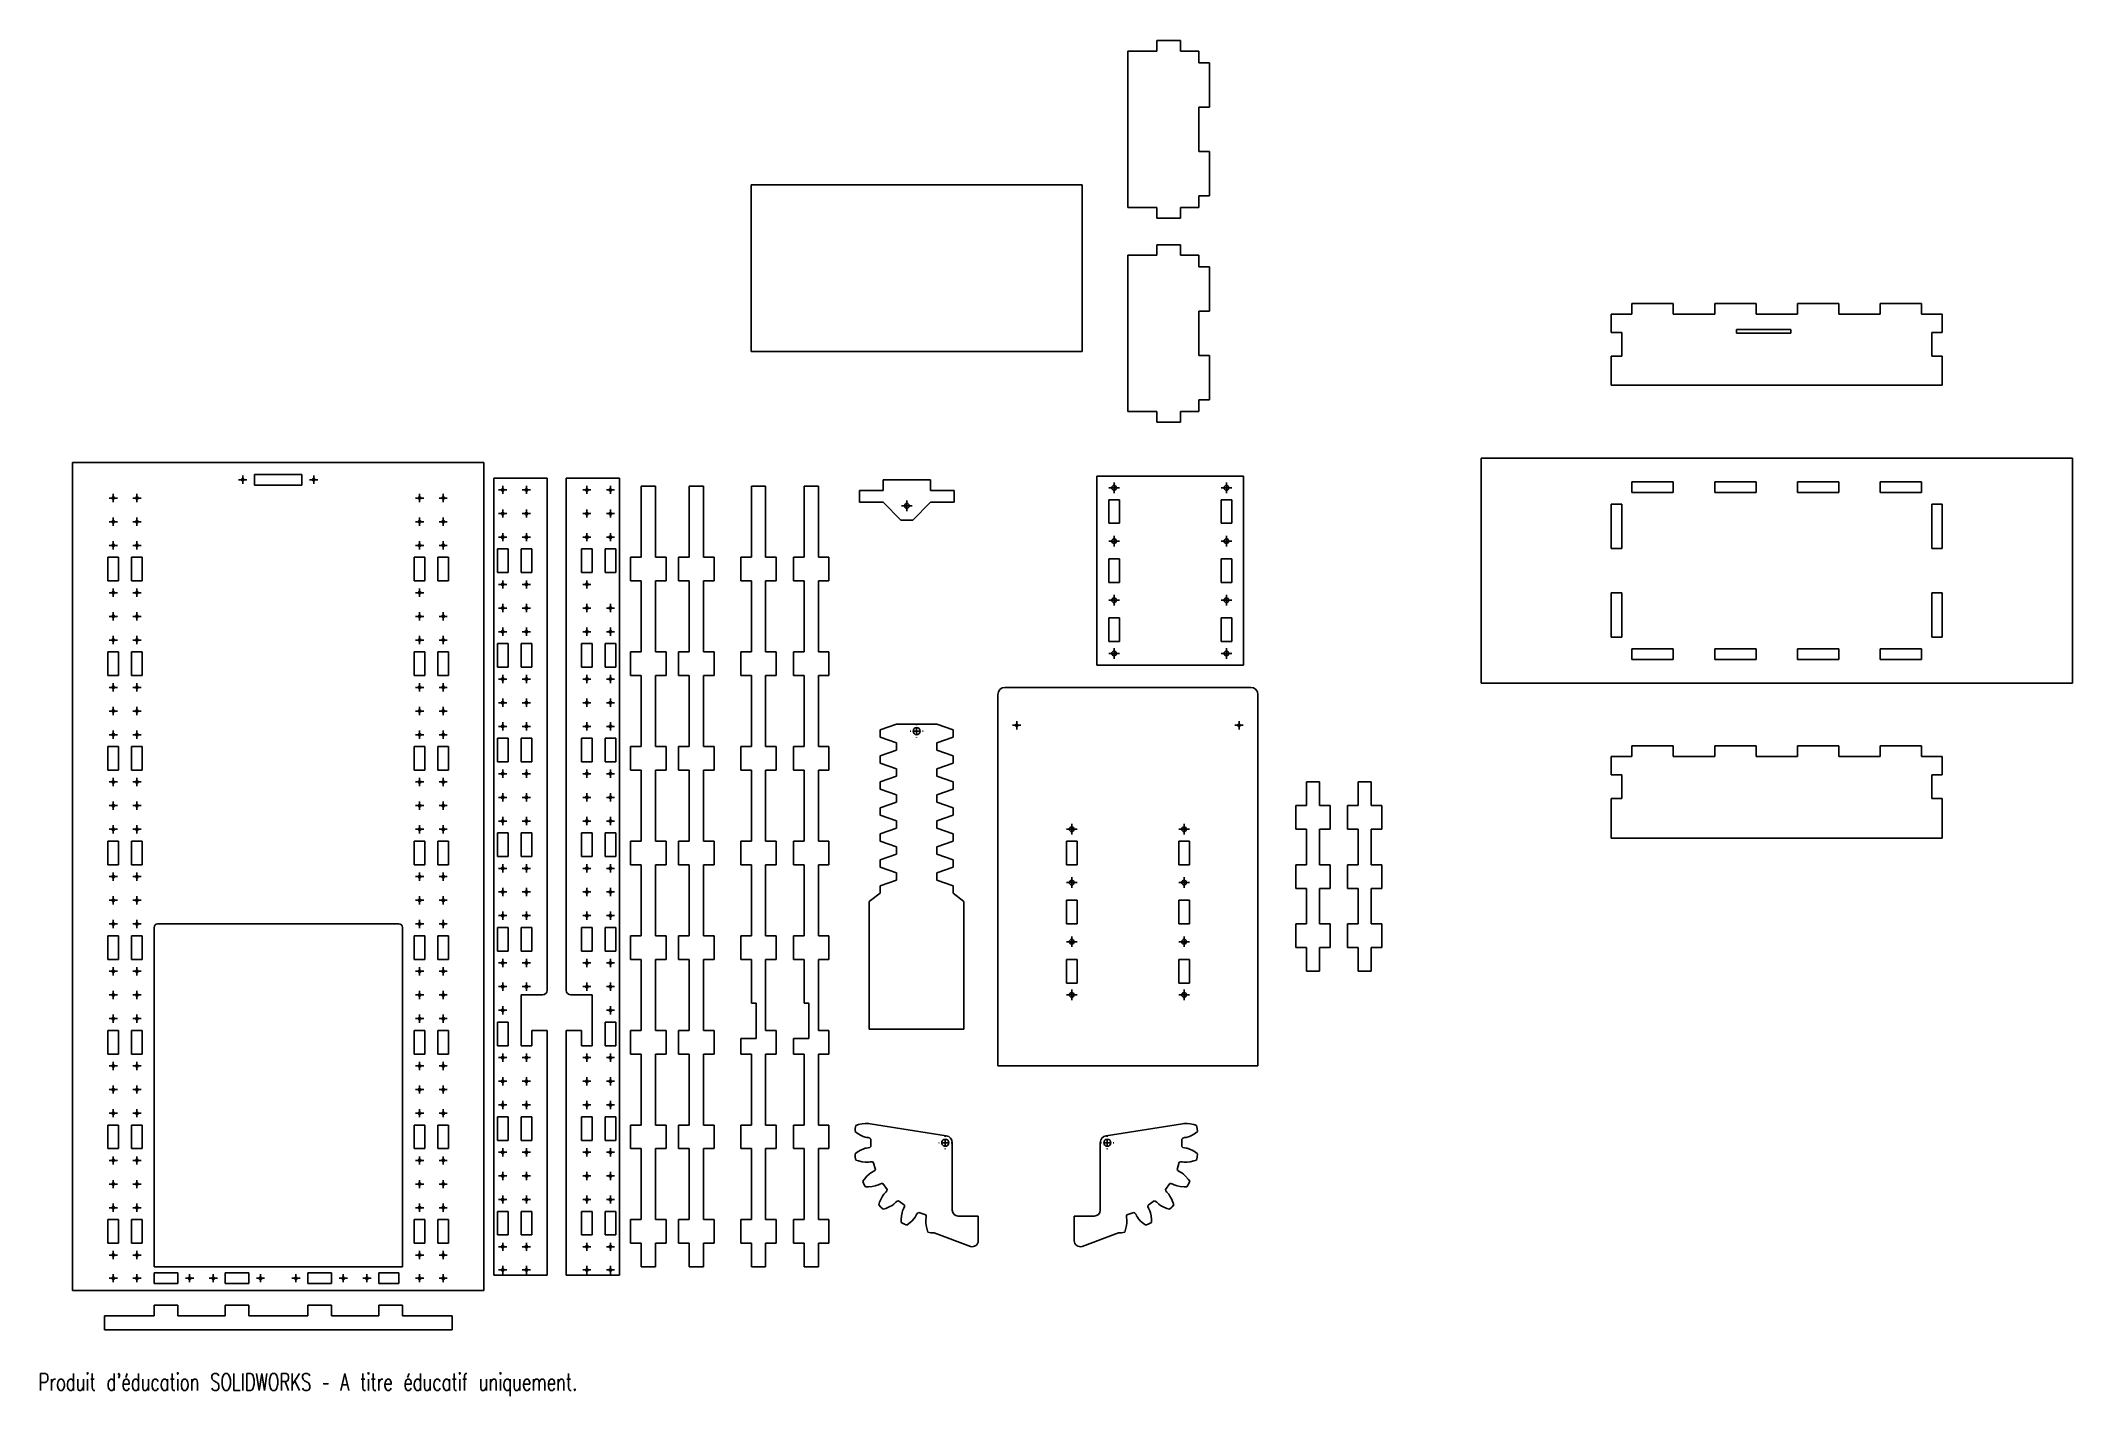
# Model space of a CAD drawing. Extents: x 2 to 1720, y 21 to 1167.
import ezdxf

# ---------------------------------------------------------------- set-up
doc = ezdxf.new("R2010")
doc.units = 0
doc.layers.get('0').update_dxf_attribs({"linetype": 'CONTINUOUS'})
doc.layers.add('AUTRES', color=7, linetype='CONTINUOUS')
doc.styles.add('SLDTEXTSTYLE0', font='TXT', dxfattribs={"width": 0.7, "bigfont": 'bigfont'})

msp = doc.modelspace()

# ---------------------------------------------------------------- texts
at = {"color": 7, "linetype": 'CONTINUOUS', "insert": (0, 40.6), "char_height": 14.549, "attachment_point": 1, "style": 'SLDTEXTSTYLE0'}
msp.add_mtext("Produit d'éducation SOLIDWORKS – A titre éducatif uniquement.", dxfattribs=at)

# ---------------------------------------------------------------- blocks, each defined once
blk = doc.blocks.new('SW_CENTERMARKSYMBOL_0')
at = {"layer": 'AUTRES', "color": 0}
for p, q in [((-2.5, 0), (-3.5, 0)), ((0, 0), (-2.5, 0)), ((0, 2.5), (0, 3.5)), ((0, 0), (0, 2.5)), ((0, 0), (0, -2.5)), ((0, 0), (2.5, 0)), ((2.5, 0), (3.5, 0)), ((0, -2.5), (0, -3.5))]:
    blk.add_line(p, q, dxfattribs=at)
blk = doc.blocks.new('SW_CENTERMARKSYMBOL_1')
at = {"layer": 'AUTRES', "color": 0}
for p, q in [((-2.5, 0), (-3.5, 0)), ((0, 0), (-2.5, 0)), ((0, 2.5), (0, 3.5)), ((0, 0), (0, 2.5)), ((0, 0), (0, -2.5)), ((0, 0), (2.5, 0)), ((2.5, 0), (3.5, 0)), ((0, -2.5), (0, -3.5))]:
    blk.add_line(p, q, dxfattribs=at)
blk = doc.blocks.new('SW_CENTERMARKSYMBOL_2')
at = {"layer": 'AUTRES', "color": 0}
for p, q in [((-2.5, 0), (-3.5, 0)), ((0, 0), (-2.5, 0)), ((0, 2.5), (0, 3.5)), ((0, 0), (0, 2.5)), ((0, 0), (0, -2.5)), ((0, 0), (2.5, 0)), ((2.5, 0), (3.5, 0)), ((0, -2.5), (0, -3.5))]:
    blk.add_line(p, q, dxfattribs=at)
blk = doc.blocks.new('SW_CENTERMARKSYMBOL_3')
at = {"layer": 'AUTRES', "color": 0}
for p, q in [((-2.5, 0), (-3.5, 0)), ((0, 0), (-2.5, 0)), ((0, 2.5), (0, 3.5)), ((0, 0), (0, 2.5)), ((0, 0), (0, -2.5)), ((0, 0), (2.5, 0)), ((2.5, 0), (3.5, 0)), ((0, -2.5), (0, -3.5))]:
    blk.add_line(p, q, dxfattribs=at)
blk = doc.blocks.new('SW_CENTERMARKSYMBOL_4')
at = {"layer": 'AUTRES', "color": 0}
for p, q in [((-2.5, 0), (-3.5, 0)), ((0, 0), (-2.5, 0)), ((0, 2.5), (0, 3.5)), ((0, 0), (0, 2.5)), ((0, 0), (0, -2.5)), ((0, 0), (2.5, 0)), ((2.5, 0), (3.5, 0)), ((0, -2.5), (0, -3.5))]:
    blk.add_line(p, q, dxfattribs=at)
blk = doc.blocks.new('SW_CENTERMARKSYMBOL_5')
at = {"layer": 'AUTRES', "color": 0}
for p, q in [((-2.5, 0), (-3.5, 0)), ((0, 0), (-2.5, 0)), ((0, 2.5), (0, 3.5)), ((0, 0), (0, 2.5)), ((0, 0), (0, -2.5)), ((0, 0), (2.5, 0)), ((2.5, 0), (3.5, 0)), ((0, -2.5), (0, -3.5))]:
    blk.add_line(p, q, dxfattribs=at)
blk = doc.blocks.new('SW_CENTERMARKSYMBOL_6')
at = {"layer": 'AUTRES', "color": 0}
for p, q in [((-2.5, 0), (-3.5, 0)), ((0, 0), (-2.5, 0)), ((0, 2.5), (0, 3.5)), ((0, 0), (0, 2.5)), ((0, 0), (0, -2.5)), ((0, 0), (2.5, 0)), ((2.5, 0), (3.5, 0)), ((0, -2.5), (0, -3.5))]:
    blk.add_line(p, q, dxfattribs=at)
blk = doc.blocks.new('SW_CENTERMARKSYMBOL_7')
at = {"layer": 'AUTRES', "color": 0}
for p, q in [((-2.5, 0), (-3.5, 0)), ((0, 0), (-2.5, 0)), ((0, 2.5), (0, 3.5)), ((0, 0), (0, 2.5)), ((0, 0), (0, -2.5)), ((0, 0), (2.5, 0)), ((2.5, 0), (3.5, 0)), ((0, -2.5), (0, -3.5))]:
    blk.add_line(p, q, dxfattribs=at)
blk = doc.blocks.new('SW_CENTERMARKSYMBOL_8')
at = {"layer": 'AUTRES', "color": 0}
for p, q in [((-2.5, 0), (-3.5, 0)), ((0, 0), (-2.5, 0)), ((0, 2.5), (0, 3.5)), ((0, 0), (0, 2.5)), ((0, 0), (0, -2.5)), ((0, 0), (2.5, 0)), ((2.5, 0), (3.5, 0)), ((0, -2.5), (0, -3.5))]:
    blk.add_line(p, q, dxfattribs=at)
blk = doc.blocks.new('SW_CENTERMARKSYMBOL_9')
at = {"layer": 'AUTRES', "color": 0}
for p, q in [((-2.5, 0), (-3.5, 0)), ((0, 0), (-2.5, 0)), ((0, 2.5), (0, 3.5)), ((0, 0), (0, 2.5)), ((0, 0), (0, -2.5)), ((0, 0), (2.5, 0)), ((2.5, 0), (3.5, 0)), ((0, -2.5), (0, -3.5))]:
    blk.add_line(p, q, dxfattribs=at)
blk = doc.blocks.new('SW_CENTERMARKSYMBOL_10')
at = {"layer": 'AUTRES', "color": 0}
for p, q in [((-2.5, 0), (-3.5, 0)), ((0, 0), (-2.5, 0)), ((0, 2.5), (0, 3.5)), ((0, 0), (0, 2.5)), ((0, 0), (0, -2.5)), ((0, 0), (2.5, 0)), ((2.5, 0), (3.5, 0)), ((0, -2.5), (0, -3.5))]:
    blk.add_line(p, q, dxfattribs=at)
blk = doc.blocks.new('SW_CENTERMARKSYMBOL_11')
at = {"layer": 'AUTRES', "color": 0}
for p, q in [((-2.5, 0), (-3.5, 0)), ((0, 0), (-2.5, 0)), ((0, 2.5), (0, 3.5)), ((0, 0), (0, 2.5)), ((0, 0), (0, -2.5)), ((0, 0), (2.5, 0)), ((2.5, 0), (3.5, 0)), ((0, -2.5), (0, -3.5))]:
    blk.add_line(p, q, dxfattribs=at)
blk = doc.blocks.new('SW_CENTERMARKSYMBOL_12')
at = {"layer": 'AUTRES', "color": 0}
for p, q in [((-2.5, 0), (-3.5, 0)), ((0, 0), (-2.5, 0)), ((0, 2.5), (0, 3.5)), ((0, 0), (0, 2.5)), ((0, 0), (0, -2.5)), ((0, 0), (2.5, 0)), ((2.5, 0), (3.5, 0)), ((0, -2.5), (0, -3.5))]:
    blk.add_line(p, q, dxfattribs=at)
blk = doc.blocks.new('SW_CENTERMARKSYMBOL_13')
at = {"layer": 'AUTRES', "color": 0}
for p, q in [((-2.5, 0), (-3.5, 0)), ((0, 0), (-2.5, 0)), ((0, 2.5), (0, 3.5)), ((0, 0), (0, 2.5)), ((0, 0), (0, -2.5)), ((0, 0), (2.5, 0)), ((2.5, 0), (3.5, 0)), ((0, -2.5), (0, -3.5))]:
    blk.add_line(p, q, dxfattribs=at)
blk = doc.blocks.new('SW_CENTERMARKSYMBOL_14')
at = {"layer": 'AUTRES', "color": 0}
for p, q in [((-2.5, 0), (-3.5, 0)), ((0, 0), (-2.5, 0)), ((0, 2.5), (0, 3.5)), ((0, 0), (0, 2.5)), ((0, 0), (0, -2.5)), ((0, 0), (2.5, 0)), ((2.5, 0), (3.5, 0)), ((0, -2.5), (0, -3.5))]:
    blk.add_line(p, q, dxfattribs=at)
blk = doc.blocks.new('SW_CENTERMARKSYMBOL_15')
at = {"layer": 'AUTRES', "color": 0}
for p, q in [((-2.5, 0), (-3.5, 0)), ((0, 0), (-2.5, 0)), ((0, 2.5), (0, 3.5)), ((0, 0), (0, 2.5)), ((0, 0), (0, -2.5)), ((0, 0), (2.5, 0)), ((2.5, 0), (3.5, 0)), ((0, -2.5), (0, -3.5))]:
    blk.add_line(p, q, dxfattribs=at)
blk = doc.blocks.new('SW_CENTERMARKSYMBOL_16')
at = {"layer": 'AUTRES', "color": 0}
for p, q in [((-2.5, 0), (-3.5, 0)), ((0, 0), (-2.5, 0)), ((0, 2.5), (0, 3.5)), ((0, 0), (0, 2.5)), ((0, 0), (0, -2.5)), ((0, 0), (2.5, 0)), ((2.5, 0), (3.5, 0)), ((0, -2.5), (0, -3.5))]:
    blk.add_line(p, q, dxfattribs=at)
blk = doc.blocks.new('SW_CENTERMARKSYMBOL_17')
at = {"layer": 'AUTRES', "color": 0}
for p, q in [((-2.5, 0), (-3.5, 0)), ((0, 0), (-2.5, 0)), ((0, 2.5), (0, 3.5)), ((0, 0), (0, 2.5)), ((0, 0), (0, -2.5)), ((0, 0), (2.5, 0)), ((2.5, 0), (3.5, 0)), ((0, -2.5), (0, -3.5))]:
    blk.add_line(p, q, dxfattribs=at)
blk = doc.blocks.new('SW_CENTERMARKSYMBOL_18')
at = {"layer": 'AUTRES', "color": 0}
for p, q in [((-2.5, 0), (-3.5, 0)), ((0, 0), (-2.5, 0)), ((0, 2.5), (0, 3.5)), ((0, 0), (0, 2.5)), ((0, 0), (0, -2.5)), ((0, 0), (2.5, 0)), ((2.5, 0), (3.5, 0)), ((0, -2.5), (0, -3.5))]:
    blk.add_line(p, q, dxfattribs=at)
blk = doc.blocks.new('SW_CENTERMARKSYMBOL_19')
at = {"layer": 'AUTRES', "color": 0}
for p, q in [((-2.5, 0), (-3.5, 0)), ((0, 0), (-2.5, 0)), ((0, 2.5), (0, 3.5)), ((0, 0), (0, 2.5)), ((0, 0), (0, -2.5)), ((0, 0), (2.5, 0)), ((2.5, 0), (3.5, 0)), ((0, -2.5), (0, -3.5))]:
    blk.add_line(p, q, dxfattribs=at)
blk = doc.blocks.new('SW_CENTERMARKSYMBOL_20')
at = {"layer": 'AUTRES', "color": 0}
for p, q in [((-2.5, 0), (-3.5, 0)), ((0, 0), (-2.5, 0)), ((0, 2.5), (0, 3.5)), ((0, 0), (0, 2.5)), ((0, 0), (0, -2.5)), ((0, 0), (2.5, 0)), ((2.5, 0), (3.5, 0)), ((0, -2.5), (0, -3.5))]:
    blk.add_line(p, q, dxfattribs=at)
blk = doc.blocks.new('SW_CENTERMARKSYMBOL_21')
at = {"layer": 'AUTRES', "color": 0}
for p, q in [((-2.5, 0), (-3.5, 0)), ((0, 0), (-2.5, 0)), ((0, 2.5), (0, 3.5)), ((0, 0), (0, 2.5)), ((0, 0), (0, -2.5)), ((0, 0), (2.5, 0)), ((2.5, 0), (3.5, 0)), ((0, -2.5), (0, -3.5))]:
    blk.add_line(p, q, dxfattribs=at)
blk = doc.blocks.new('SW_CENTERMARKSYMBOL_22')
at = {"layer": 'AUTRES', "color": 0}
for p, q in [((-2.5, 0), (-3.5, 0)), ((0, 0), (-2.5, 0)), ((0, 2.5), (0, 3.5)), ((0, 0), (0, 2.5)), ((0, 0), (0, -2.5)), ((0, 0), (2.5, 0)), ((2.5, 0), (3.5, 0)), ((0, -2.5), (0, -3.5))]:
    blk.add_line(p, q, dxfattribs=at)
blk = doc.blocks.new('SW_CENTERMARKSYMBOL_23')
at = {"layer": 'AUTRES', "color": 0}
for p, q in [((-2.5, 0), (-3.5, 0)), ((0, 0), (-2.5, 0)), ((0, 2.5), (0, 3.5)), ((0, 0), (0, 2.5)), ((0, 0), (0, -2.5)), ((0, 0), (2.5, 0)), ((2.5, 0), (3.5, 0)), ((0, -2.5), (0, -3.5))]:
    blk.add_line(p, q, dxfattribs=at)
blk = doc.blocks.new('SW_CENTERMARKSYMBOL_24')
at = {"layer": 'AUTRES', "color": 0}
for p, q in [((-2.5, 0), (-3.5, 0)), ((0, 0), (-2.5, 0)), ((0, 2.5), (0, 3.5)), ((0, 0), (0, 2.5)), ((0, 0), (0, -2.5)), ((0, 0), (2.5, 0)), ((2.5, 0), (3.5, 0)), ((0, -2.5), (0, -3.5))]:
    blk.add_line(p, q, dxfattribs=at)
blk = doc.blocks.new('SW_CENTERMARKSYMBOL_25')
at = {"layer": 'AUTRES', "color": 0}
for p, q in [((-2.5, 0), (-3.5, 0)), ((0, 0), (-2.5, 0)), ((0, 2.5), (0, 3.5)), ((0, 0), (0, 2.5)), ((0, 0), (0, -2.5)), ((0, 0), (2.5, 0)), ((2.5, 0), (3.5, 0)), ((0, -2.5), (0, -3.5))]:
    blk.add_line(p, q, dxfattribs=at)
blk = doc.blocks.new('SW_CENTERMARKSYMBOL_26')
at = {"layer": 'AUTRES', "color": 0}
for p, q in [((-2.5, 0), (-3.5, 0)), ((0, 0), (-2.5, 0)), ((0, 2.5), (0, 3.5)), ((0, 0), (0, 2.5)), ((0, 0), (0, -2.5)), ((0, 0), (2.5, 0)), ((2.5, 0), (3.5, 0)), ((0, -2.5), (0, -3.5))]:
    blk.add_line(p, q, dxfattribs=at)
blk = doc.blocks.new('SW_CENTERMARKSYMBOL_27')
at = {"layer": 'AUTRES', "color": 0}
for p, q in [((-2.5, 0), (-3.5, 0)), ((0, 0), (-2.5, 0)), ((0, 2.5), (0, 3.5)), ((0, 0), (0, 2.5)), ((0, 0), (0, -2.5)), ((0, 0), (2.5, 0)), ((2.5, 0), (3.5, 0)), ((0, -2.5), (0, -3.5))]:
    blk.add_line(p, q, dxfattribs=at)
blk = doc.blocks.new('SW_CENTERMARKSYMBOL_28')
at = {"layer": 'AUTRES', "color": 0}
for p, q in [((-2.5, 0), (-3.5, 0)), ((0, 0), (-2.5, 0)), ((0, 2.5), (0, 3.5)), ((0, 0), (0, 2.5)), ((0, 0), (0, -2.5)), ((0, 0), (2.5, 0)), ((2.5, 0), (3.5, 0)), ((0, -2.5), (0, -3.5))]:
    blk.add_line(p, q, dxfattribs=at)
blk = doc.blocks.new('SW_CENTERMARKSYMBOL_29')
at = {"layer": 'AUTRES', "color": 0}
for p, q in [((-2.5, 0), (-3.5, 0)), ((0, 0), (-2.5, 0)), ((0, 2.5), (0, 3.5)), ((0, 0), (0, 2.5)), ((0, 0), (0, -2.5)), ((0, 0), (2.5, 0)), ((2.5, 0), (3.5, 0)), ((0, -2.5), (0, -3.5))]:
    blk.add_line(p, q, dxfattribs=at)
blk = doc.blocks.new('SW_CENTERMARKSYMBOL_30')
at = {"layer": 'AUTRES', "color": 0}
for p, q in [((-2.5, 0), (-3.5, 0)), ((0, 0), (-2.5, 0)), ((0, 2.5), (0, 3.5)), ((0, 0), (0, 2.5)), ((0, 0), (0, -2.5)), ((0, 0), (2.5, 0)), ((2.5, 0), (3.5, 0)), ((0, -2.5), (0, -3.5))]:
    blk.add_line(p, q, dxfattribs=at)
blk = doc.blocks.new('SW_CENTERMARKSYMBOL_31')
at = {"layer": 'AUTRES', "color": 0}
for p, q in [((-2.5, 0), (-3.5, 0)), ((0, 0), (-2.5, 0)), ((0, 2.5), (0, 3.5)), ((0, 0), (0, 2.5)), ((0, 0), (0, -2.5)), ((0, 0), (2.5, 0)), ((2.5, 0), (3.5, 0)), ((0, -2.5), (0, -3.5))]:
    blk.add_line(p, q, dxfattribs=at)
blk = doc.blocks.new('SW_CENTERMARKSYMBOL_32')
at = {"layer": 'AUTRES', "color": 0}
for p, q in [((-2.5, 0), (-3.5, 0)), ((0, 0), (-2.5, 0)), ((0, 2.5), (0, 3.5)), ((0, 0), (0, 2.5)), ((0, 0), (0, -2.5)), ((0, 0), (2.5, 0)), ((2.5, 0), (3.5, 0)), ((0, -2.5), (0, -3.5))]:
    blk.add_line(p, q, dxfattribs=at)
blk = doc.blocks.new('SW_CENTERMARKSYMBOL_33')
at = {"layer": 'AUTRES', "color": 0}
for p, q in [((-2.5, 0), (-3.5, 0)), ((0, 0), (-2.5, 0)), ((0, 2.5), (0, 3.5)), ((0, 0), (0, 2.5)), ((0, 0), (0, -2.5)), ((0, 0), (2.5, 0)), ((2.5, 0), (3.5, 0)), ((0, -2.5), (0, -3.5))]:
    blk.add_line(p, q, dxfattribs=at)
blk = doc.blocks.new('SW_CENTERMARKSYMBOL_34')
at = {"layer": 'AUTRES', "color": 0}
for p, q in [((-2.5, 0), (-3.5, 0)), ((0, 0), (-2.5, 0)), ((0, 2.5), (0, 3.5)), ((0, 0), (0, 2.5)), ((0, 0), (0, -2.5)), ((0, 0), (2.5, 0)), ((2.5, 0), (3.5, 0)), ((0, -2.5), (0, -3.5))]:
    blk.add_line(p, q, dxfattribs=at)
blk = doc.blocks.new('SW_CENTERMARKSYMBOL_35')
at = {"layer": 'AUTRES', "color": 0}
for p, q in [((-2.5, 0), (-3.5, 0)), ((0, 0), (-2.5, 0)), ((0, 2.5), (0, 3.5)), ((0, 0), (0, 2.5)), ((0, 0), (0, -2.5)), ((0, 0), (2.5, 0)), ((2.5, 0), (3.5, 0)), ((0, -2.5), (0, -3.5))]:
    blk.add_line(p, q, dxfattribs=at)
blk = doc.blocks.new('SW_CENTERMARKSYMBOL_36')
at = {"layer": 'AUTRES', "color": 0}
for p, q in [((-2.5, 0), (-3.5, 0)), ((0, 0), (-2.5, 0)), ((0, 2.5), (0, 3.5)), ((0, 0), (0, 2.5)), ((0, 0), (0, -2.5)), ((0, 0), (2.5, 0)), ((2.5, 0), (3.5, 0)), ((0, -2.5), (0, -3.5))]:
    blk.add_line(p, q, dxfattribs=at)
blk = doc.blocks.new('SW_CENTERMARKSYMBOL_37')
at = {"layer": 'AUTRES', "color": 0}
for p, q in [((-2.5, 0), (-3.5, 0)), ((0, 0), (-2.5, 0)), ((0, 2.5), (0, 3.5)), ((0, 0), (0, 2.5)), ((0, 0), (0, -2.5)), ((0, 0), (2.5, 0)), ((2.5, 0), (3.5, 0)), ((0, -2.5), (0, -3.5))]:
    blk.add_line(p, q, dxfattribs=at)
blk = doc.blocks.new('SW_CENTERMARKSYMBOL_38')
at = {"layer": 'AUTRES', "color": 0}
for p, q in [((-2.5, 0), (-3.5, 0)), ((0, 0), (-2.5, 0)), ((0, 2.5), (0, 3.5)), ((0, 0), (0, 2.5)), ((0, 0), (0, -2.5)), ((0, 0), (2.5, 0)), ((2.5, 0), (3.5, 0)), ((0, -2.5), (0, -3.5))]:
    blk.add_line(p, q, dxfattribs=at)
blk = doc.blocks.new('SW_CENTERMARKSYMBOL_39')
at = {"layer": 'AUTRES', "color": 0}
for p, q in [((-2.5, 0), (-3.5, 0)), ((0, 0), (-2.5, 0)), ((0, 2.5), (0, 3.5)), ((0, 0), (0, 2.5)), ((0, 0), (0, -2.5)), ((0, 0), (2.5, 0)), ((2.5, 0), (3.5, 0)), ((0, -2.5), (0, -3.5))]:
    blk.add_line(p, q, dxfattribs=at)
blk = doc.blocks.new('SW_CENTERMARKSYMBOL_40')
at = {"layer": 'AUTRES', "color": 0}
for p, q in [((-2.5, 0), (-3.5, 0)), ((0, 0), (-2.5, 0)), ((0, 2.5), (0, 3.5)), ((0, 0), (0, 2.5)), ((0, 0), (0, -2.5)), ((0, 0), (2.5, 0)), ((2.5, 0), (3.5, 0)), ((0, -2.5), (0, -3.5))]:
    blk.add_line(p, q, dxfattribs=at)
blk = doc.blocks.new('SW_CENTERMARKSYMBOL_41')
at = {"layer": 'AUTRES', "color": 0}
for p, q in [((-2.5, 0), (-3.5, 0)), ((0, 0), (-2.5, 0)), ((0, 2.5), (0, 3.5)), ((0, 0), (0, 2.5)), ((0, 0), (0, -2.5)), ((0, 0), (2.5, 0)), ((2.5, 0), (3.5, 0)), ((0, -2.5), (0, -3.5))]:
    blk.add_line(p, q, dxfattribs=at)
blk = doc.blocks.new('SW_CENTERMARKSYMBOL_42')
at = {"layer": 'AUTRES', "color": 0}
for p, q in [((-2.5, 0), (-3.5, 0)), ((0, 0), (-2.5, 0)), ((0, 2.5), (0, 3.5)), ((0, 0), (0, 2.5)), ((0, 0), (0, -2.5)), ((0, 0), (2.5, 0)), ((2.5, 0), (3.5, 0)), ((0, -2.5), (0, -3.5))]:
    blk.add_line(p, q, dxfattribs=at)
blk = doc.blocks.new('SW_CENTERMARKSYMBOL_43')
at = {"layer": 'AUTRES', "color": 0}
for p, q in [((-2.5, 0), (-3.5, 0)), ((0, 0), (-2.5, 0)), ((0, 2.5), (0, 3.5)), ((0, 0), (0, 2.5)), ((0, 0), (0, -2.5)), ((0, 0), (2.5, 0)), ((2.5, 0), (3.5, 0)), ((0, -2.5), (0, -3.5))]:
    blk.add_line(p, q, dxfattribs=at)
blk = doc.blocks.new('SW_CENTERMARKSYMBOL_44')
at = {"layer": 'AUTRES', "color": 0}
for p, q in [((-2.5, 0), (-3.5, 0)), ((0, 0), (-2.5, 0)), ((0, 2.5), (0, 3.5)), ((0, 0), (0, 2.5)), ((0, 0), (0, -2.5)), ((0, 0), (2.5, 0)), ((2.5, 0), (3.5, 0)), ((0, -2.5), (0, -3.5))]:
    blk.add_line(p, q, dxfattribs=at)
blk = doc.blocks.new('SW_CENTERMARKSYMBOL_45')
at = {"layer": 'AUTRES', "color": 0}
for p, q in [((-2.5, 0), (-3.5, 0)), ((0, 0), (-2.5, 0)), ((0, 2.5), (0, 3.5)), ((0, 0), (0, 2.5)), ((0, 0), (0, -2.5)), ((0, 0), (2.5, 0)), ((2.5, 0), (3.5, 0)), ((0, -2.5), (0, -3.5))]:
    blk.add_line(p, q, dxfattribs=at)
blk = doc.blocks.new('SW_CENTERMARKSYMBOL_46')
at = {"layer": 'AUTRES', "color": 0}
for p, q in [((-2.5, 0), (-3.5, 0)), ((0, 0), (-2.5, 0)), ((0, 2.5), (0, 3.5)), ((0, 0), (0, 2.5)), ((0, 0), (0, -2.5)), ((0, 0), (2.5, 0)), ((2.5, 0), (3.5, 0)), ((0, -2.5), (0, -3.5))]:
    blk.add_line(p, q, dxfattribs=at)
blk = doc.blocks.new('SW_CENTERMARKSYMBOL_47')
at = {"layer": 'AUTRES', "color": 0}
for p, q in [((-2.5, 0), (-3.5, 0)), ((0, 0), (-2.5, 0)), ((0, 2.5), (0, 3.5)), ((0, 0), (0, 2.5)), ((0, 0), (0, -2.5)), ((0, 0), (2.5, 0)), ((2.5, 0), (3.5, 0)), ((0, -2.5), (0, -3.5))]:
    blk.add_line(p, q, dxfattribs=at)
blk = doc.blocks.new('SW_CENTERMARKSYMBOL_48')
at = {"layer": 'AUTRES', "color": 0}
for p, q in [((-2.5, 0), (-3.5, 0)), ((0, 0), (-2.5, 0)), ((0, 2.5), (0, 3.5)), ((0, 0), (0, 2.5)), ((0, 0), (0, -2.5)), ((0, 0), (2.5, 0)), ((2.5, 0), (3.5, 0)), ((0, -2.5), (0, -3.5))]:
    blk.add_line(p, q, dxfattribs=at)
blk = doc.blocks.new('SW_CENTERMARKSYMBOL_49')
at = {"layer": 'AUTRES', "color": 0}
for p, q in [((-2.5, 0), (-3.5, 0)), ((0, 0), (-2.5, 0)), ((0, 2.5), (0, 3.5)), ((0, 0), (0, 2.5)), ((0, 0), (0, -2.5)), ((0, 0), (2.5, 0)), ((2.5, 0), (3.5, 0)), ((0, -2.5), (0, -3.5))]:
    blk.add_line(p, q, dxfattribs=at)
blk = doc.blocks.new('SW_CENTERMARKSYMBOL_50')
at = {"layer": 'AUTRES', "color": 0}
for p, q in [((-2.5, 0), (-3.5, 0)), ((0, 0), (-2.5, 0)), ((0, 2.5), (0, 3.5)), ((0, 0), (0, 2.5)), ((0, 0), (0, -2.5)), ((0, 0), (2.5, 0)), ((2.5, 0), (3.5, 0)), ((0, -2.5), (0, -3.5))]:
    blk.add_line(p, q, dxfattribs=at)
blk = doc.blocks.new('SW_CENTERMARKSYMBOL_51')
at = {"layer": 'AUTRES', "color": 0}
for p, q in [((-2.5, 0), (-3.5, 0)), ((0, 0), (-2.5, 0)), ((0, 2.5), (0, 3.5)), ((0, 0), (0, 2.5)), ((0, 0), (0, -2.5)), ((0, 0), (2.5, 0)), ((2.5, 0), (3.5, 0)), ((0, -2.5), (0, -3.5))]:
    blk.add_line(p, q, dxfattribs=at)
blk = doc.blocks.new('SW_CENTERMARKSYMBOL_52')
at = {"layer": 'AUTRES', "color": 0}
for p, q in [((-2.5, 0), (-3.5, 0)), ((0, 0), (-2.5, 0)), ((0, 2.5), (0, 3.5)), ((0, 0), (0, 2.5)), ((0, 0), (0, -2.5)), ((0, 0), (2.5, 0)), ((2.5, 0), (3.5, 0)), ((0, -2.5), (0, -3.5))]:
    blk.add_line(p, q, dxfattribs=at)
blk = doc.blocks.new('SW_CENTERMARKSYMBOL_53')
at = {"layer": 'AUTRES', "color": 0}
for p, q in [((-2.5, 0), (-3.5, 0)), ((0, 0), (-2.5, 0)), ((0, 2.5), (0, 3.5)), ((0, 0), (0, 2.5)), ((0, 0), (0, -2.5)), ((0, 0), (2.5, 0)), ((2.5, 0), (3.5, 0)), ((0, -2.5), (0, -3.5))]:
    blk.add_line(p, q, dxfattribs=at)
blk = doc.blocks.new('SW_CENTERMARKSYMBOL_54')
at = {"layer": 'AUTRES', "color": 0}
for p, q in [((-2.5, 0), (-3.5, 0)), ((0, 0), (-2.5, 0)), ((0, 2.5), (0, 3.5)), ((0, 0), (0, 2.5)), ((0, 0), (0, -2.5)), ((0, 0), (2.5, 0)), ((2.5, 0), (3.5, 0)), ((0, -2.5), (0, -3.5))]:
    blk.add_line(p, q, dxfattribs=at)
blk = doc.blocks.new('SW_CENTERMARKSYMBOL_55')
at = {"layer": 'AUTRES', "color": 0}
for p, q in [((-2.5, 0), (-3.5, 0)), ((0, 0), (-2.5, 0)), ((0, 2.5), (0, 3.5)), ((0, 0), (0, 2.5)), ((0, 0), (0, -2.5)), ((0, 0), (2.5, 0)), ((2.5, 0), (3.5, 0)), ((0, -2.5), (0, -3.5))]:
    blk.add_line(p, q, dxfattribs=at)
blk = doc.blocks.new('SW_CENTERMARKSYMBOL_56')
at = {"layer": 'AUTRES', "color": 0}
for p, q in [((-2.5, 0), (-3.5, 0)), ((0, 0), (-2.5, 0)), ((0, 2.5), (0, 3.5)), ((0, 0), (0, 2.5)), ((0, 0), (0, -2.5)), ((0, 0), (2.5, 0)), ((2.5, 0), (3.5, 0)), ((0, -2.5), (0, -3.5))]:
    blk.add_line(p, q, dxfattribs=at)
blk = doc.blocks.new('SW_CENTERMARKSYMBOL_57')
at = {"layer": 'AUTRES', "color": 0}
for p, q in [((-2.5, 0), (-3.5, 0)), ((0, 0), (-2.5, 0)), ((0, 2.5), (0, 3.5)), ((0, 0), (0, 2.5)), ((0, 0), (0, -2.5)), ((0, 0), (2.5, 0)), ((2.5, 0), (3.5, 0)), ((0, -2.5), (0, -3.5))]:
    blk.add_line(p, q, dxfattribs=at)
blk = doc.blocks.new('SW_CENTERMARKSYMBOL_58')
at = {"layer": 'AUTRES', "color": 0}
for p, q in [((-2.5, 0), (-3.5, 0)), ((0, 0), (-2.5, 0)), ((0, 2.5), (0, 3.5)), ((0, 0), (0, 2.5)), ((0, 0), (0, -2.5)), ((0, 0), (2.5, 0)), ((2.5, 0), (3.5, 0)), ((0, -2.5), (0, -3.5))]:
    blk.add_line(p, q, dxfattribs=at)
blk = doc.blocks.new('SW_CENTERMARKSYMBOL_59')
at = {"layer": 'AUTRES', "color": 0}
for p, q in [((-2.5, 0), (-3.5, 0)), ((0, 0), (-2.5, 0)), ((0, 2.5), (0, 3.5)), ((0, 0), (0, 2.5)), ((0, 0), (0, -2.5)), ((0, 0), (2.5, 0)), ((2.5, 0), (3.5, 0)), ((0, -2.5), (0, -3.5))]:
    blk.add_line(p, q, dxfattribs=at)
blk = doc.blocks.new('SW_CENTERMARKSYMBOL_60')
at = {"layer": 'AUTRES', "color": 0}
for p, q in [((-2.5, 0), (-3.5, 0)), ((0, 0), (-2.5, 0)), ((0, 2.5), (0, 3.5)), ((0, 0), (0, 2.5)), ((0, 0), (0, -2.5)), ((0, 0), (2.5, 0)), ((2.5, 0), (3.5, 0)), ((0, -2.5), (0, -3.5))]:
    blk.add_line(p, q, dxfattribs=at)
blk = doc.blocks.new('SW_CENTERMARKSYMBOL_61')
at = {"layer": 'AUTRES', "color": 0}
for p, q in [((-2.5, 0), (-3.5, 0)), ((0, 0), (-2.5, 0)), ((0, 2.5), (0, 3.5)), ((0, 0), (0, 2.5)), ((0, 0), (0, -2.5)), ((0, 0), (2.5, 0)), ((2.5, 0), (3.5, 0)), ((0, -2.5), (0, -3.5))]:
    blk.add_line(p, q, dxfattribs=at)
blk = doc.blocks.new('SW_CENTERMARKSYMBOL_62')
at = {"layer": 'AUTRES', "color": 0}
for p, q in [((-2.5, 0), (-3.5, 0)), ((0, 0), (-2.5, 0)), ((0, 2.5), (0, 3.5)), ((0, 0), (0, 2.5)), ((0, 0), (0, -2.5)), ((0, 0), (2.5, 0)), ((2.5, 0), (3.5, 0)), ((0, -2.5), (0, -3.5))]:
    blk.add_line(p, q, dxfattribs=at)
blk = doc.blocks.new('SW_CENTERMARKSYMBOL_63')
at = {"layer": 'AUTRES', "color": 0}
for p, q in [((-2.5, 0), (-3.5, 0)), ((0, 0), (-2.5, 0)), ((0, 2.5), (0, 3.5)), ((0, 0), (0, 2.5)), ((0, 0), (0, -2.5)), ((0, 0), (2.5, 0)), ((2.5, 0), (3.5, 0)), ((0, -2.5), (0, -3.5))]:
    blk.add_line(p, q, dxfattribs=at)
blk = doc.blocks.new('SW_CENTERMARKSYMBOL_64')
at = {"layer": 'AUTRES', "color": 0}
for p, q in [((-2.5, 0), (-3.5, 0)), ((0, 0), (-2.5, 0)), ((0, 2.5), (0, 3.5)), ((0, 0), (0, 2.5)), ((0, 0), (0, -2.5)), ((0, 0), (2.5, 0)), ((2.5, 0), (3.5, 0)), ((0, -2.5), (0, -3.5))]:
    blk.add_line(p, q, dxfattribs=at)
blk = doc.blocks.new('SW_CENTERMARKSYMBOL_65')
at = {"layer": 'AUTRES', "color": 0}
for p, q in [((-2.5, 0), (-3.5, 0)), ((0, 0), (-2.5, 0)), ((0, 2.5), (0, 3.5)), ((0, 0), (0, 2.5)), ((0, 0), (0, -2.5)), ((0, 0), (2.5, 0)), ((2.5, 0), (3.5, 0)), ((0, -2.5), (0, -3.5))]:
    blk.add_line(p, q, dxfattribs=at)
blk = doc.blocks.new('SW_CENTERMARKSYMBOL_66')
at = {"layer": 'AUTRES', "color": 0}
for p, q in [((-2.5, 0), (-3.5, 0)), ((0, 0), (-2.5, 0)), ((0, 2.5), (0, 3.5)), ((0, 0), (0, 2.5)), ((0, 0), (0, -2.5)), ((0, 0), (2.5, 0)), ((2.5, 0), (3.5, 0)), ((0, -2.5), (0, -3.5))]:
    blk.add_line(p, q, dxfattribs=at)
blk = doc.blocks.new('SW_CENTERMARKSYMBOL_67')
at = {"layer": 'AUTRES', "color": 0}
for p, q in [((-2.5, 0), (-3.5, 0)), ((0, 0), (-2.5, 0)), ((0, 2.5), (0, 3.5)), ((0, 0), (0, 2.5)), ((0, 0), (0, -2.5)), ((0, 0), (2.5, 0)), ((2.5, 0), (3.5, 0)), ((0, -2.5), (0, -3.5))]:
    blk.add_line(p, q, dxfattribs=at)
blk = doc.blocks.new('SW_CENTERMARKSYMBOL_68')
at = {"layer": 'AUTRES', "color": 0}
for p, q in [((-2.5, 0), (-3.5, 0)), ((0, 0), (-2.5, 0)), ((0, 2.5), (0, 3.5)), ((0, 0), (0, 2.5)), ((0, 0), (0, -2.5)), ((0, 0), (2.5, 0)), ((2.5, 0), (3.5, 0)), ((0, -2.5), (0, -3.5))]:
    blk.add_line(p, q, dxfattribs=at)
blk = doc.blocks.new('SW_CENTERMARKSYMBOL_69')
at = {"layer": 'AUTRES', "color": 0}
for p, q in [((-2.5, 0), (-3.5, 0)), ((0, 0), (-2.5, 0)), ((0, 2.5), (0, 3.5)), ((0, 0), (0, 2.5)), ((0, 0), (0, -2.5)), ((0, 0), (2.5, 0)), ((2.5, 0), (3.5, 0)), ((0, -2.5), (0, -3.5))]:
    blk.add_line(p, q, dxfattribs=at)
blk = doc.blocks.new('SW_CENTERMARKSYMBOL_70')
at = {"layer": 'AUTRES', "color": 0}
for p, q in [((-2.5, 0), (-3.5, 0)), ((0, 0), (-2.5, 0)), ((0, 2.5), (0, 3.5)), ((0, 0), (0, 2.5)), ((0, 0), (0, -2.5)), ((0, 0), (2.5, 0)), ((2.5, 0), (3.5, 0)), ((0, -2.5), (0, -3.5))]:
    blk.add_line(p, q, dxfattribs=at)
blk = doc.blocks.new('SW_CENTERMARKSYMBOL_71')
at = {"layer": 'AUTRES', "color": 0}
for p, q in [((-2.5, 0), (-3.5, 0)), ((0, 0), (-2.5, 0)), ((0, 2.5), (0, 3.5)), ((0, 0), (0, 2.5)), ((0, 0), (0, -2.5)), ((0, 0), (2.5, 0)), ((2.5, 0), (3.5, 0)), ((0, -2.5), (0, -3.5))]:
    blk.add_line(p, q, dxfattribs=at)
blk = doc.blocks.new('SW_CENTERMARKSYMBOL_72')
at = {"layer": 'AUTRES', "color": 0}
for p, q in [((-2.5, 0), (-3.5, 0)), ((0, 0), (-2.5, 0)), ((0, 2.5), (0, 3.5)), ((0, 0), (0, 2.5)), ((0, 0), (0, -2.5)), ((0, 0), (2.5, 0)), ((2.5, 0), (3.5, 0)), ((0, -2.5), (0, -3.5))]:
    blk.add_line(p, q, dxfattribs=at)
blk = doc.blocks.new('SW_CENTERMARKSYMBOL_73')
at = {"layer": 'AUTRES', "color": 0}
for p, q in [((-2.5, 0), (-3.5, 0)), ((0, 0), (-2.5, 0)), ((0, 2.5), (0, 3.5)), ((0, 0), (0, 2.5)), ((0, 0), (0, -2.5)), ((0, 0), (2.5, 0)), ((2.5, 0), (3.5, 0)), ((0, -2.5), (0, -3.5))]:
    blk.add_line(p, q, dxfattribs=at)
blk = doc.blocks.new('SW_CENTERMARKSYMBOL_74')
at = {"layer": 'AUTRES', "color": 0}
for p, q in [((-2.5, 0), (-3.5, 0)), ((0, 0), (-2.5, 0)), ((0, 2.5), (0, 3.5)), ((0, 0), (0, 2.5)), ((0, 0), (0, -2.5)), ((0, 0), (2.5, 0)), ((2.5, 0), (3.5, 0)), ((0, -2.5), (0, -3.5))]:
    blk.add_line(p, q, dxfattribs=at)
blk = doc.blocks.new('SW_CENTERMARKSYMBOL_75')
at = {"layer": 'AUTRES', "color": 0}
for p, q in [((-2.5, 0), (-3.5, 0)), ((0, 0), (-2.5, 0)), ((0, 2.5), (0, 3.5)), ((0, 0), (0, 2.5)), ((0, 0), (0, -2.5)), ((0, 0), (2.5, 0)), ((2.5, 0), (3.5, 0)), ((0, -2.5), (0, -3.5))]:
    blk.add_line(p, q, dxfattribs=at)
blk = doc.blocks.new('SW_CENTERMARKSYMBOL_76')
at = {"layer": 'AUTRES', "color": 0}
for p, q in [((-2.5, 0), (-3.5, 0)), ((0, 0), (-2.5, 0)), ((0, 2.5), (0, 3.5)), ((0, 0), (0, 2.5)), ((0, 0), (0, -2.5)), ((0, 0), (2.5, 0)), ((2.5, 0), (3.5, 0)), ((0, -2.5), (0, -3.5))]:
    blk.add_line(p, q, dxfattribs=at)
blk = doc.blocks.new('SW_CENTERMARKSYMBOL_77')
at = {"layer": 'AUTRES', "color": 0}
for p, q in [((-2.5, 0), (-3.5, 0)), ((0, 0), (-2.5, 0)), ((0, 2.5), (0, 3.5)), ((0, 0), (0, 2.5)), ((0, 0), (0, -2.5)), ((0, 0), (2.5, 0)), ((2.5, 0), (3.5, 0)), ((0, -2.5), (0, -3.5))]:
    blk.add_line(p, q, dxfattribs=at)
blk = doc.blocks.new('SW_CENTERMARKSYMBOL_78')
at = {"layer": 'AUTRES', "color": 0}
for p, q in [((-2.5, 0), (-3.5, 0)), ((0, 0), (-2.5, 0)), ((0, 2.5), (0, 3.5)), ((0, 0), (0, 2.5)), ((0, 0), (0, -2.5)), ((0, 0), (2.5, 0)), ((2.5, 0), (3.5, 0)), ((0, -2.5), (0, -3.5))]:
    blk.add_line(p, q, dxfattribs=at)
blk = doc.blocks.new('SW_CENTERMARKSYMBOL_79')
at = {"layer": 'AUTRES', "color": 0}
for p, q in [((-2.5, 0), (-3.5, 0)), ((0, 0), (-2.5, 0)), ((0, 2.5), (0, 3.5)), ((0, 0), (0, 2.5)), ((0, 0), (0, -2.5)), ((0, 0), (2.5, 0)), ((2.5, 0), (3.5, 0)), ((0, -2.5), (0, -3.5))]:
    blk.add_line(p, q, dxfattribs=at)
blk = doc.blocks.new('SW_CENTERMARKSYMBOL_80')
at = {"layer": 'AUTRES', "color": 0}
for p, q in [((-2.5, 0), (-3.5, 0)), ((0, 0), (-2.5, 0)), ((0, 2.5), (0, 3.5)), ((0, 0), (0, 2.5)), ((0, 0), (0, -2.5)), ((0, 0), (2.5, 0)), ((2.5, 0), (3.5, 0)), ((0, -2.5), (0, -3.5))]:
    blk.add_line(p, q, dxfattribs=at)
blk = doc.blocks.new('SW_CENTERMARKSYMBOL_81')
at = {"layer": 'AUTRES', "color": 0}
for p, q in [((-2.5, 0), (-3.5, 0)), ((0, 0), (-2.5, 0)), ((0, 2.5), (0, 3.5)), ((0, 0), (0, 2.5)), ((0, 0), (0, -2.5)), ((0, 0), (2.5, 0)), ((2.5, 0), (3.5, 0)), ((0, -2.5), (0, -3.5))]:
    blk.add_line(p, q, dxfattribs=at)
blk = doc.blocks.new('SW_CENTERMARKSYMBOL_82')
at = {"layer": 'AUTRES', "color": 0}
for p, q in [((-2.5, 0), (-3.5, 0)), ((0, 0), (-2.5, 0)), ((0, 2.5), (0, 3.5)), ((0, 0), (0, 2.5)), ((0, 0), (0, -2.5)), ((0, 0), (2.5, 0)), ((2.5, 0), (3.5, 0)), ((0, -2.5), (0, -3.5))]:
    blk.add_line(p, q, dxfattribs=at)
blk = doc.blocks.new('SW_CENTERMARKSYMBOL_83')
at = {"layer": 'AUTRES', "color": 0}
for p, q in [((-2.5, 0), (-3.5, 0)), ((0, 0), (-2.5, 0)), ((0, 2.5), (0, 3.5)), ((0, 0), (0, 2.5)), ((0, 0), (0, -2.5)), ((0, 0), (2.5, 0)), ((2.5, 0), (3.5, 0)), ((0, -2.5), (0, -3.5))]:
    blk.add_line(p, q, dxfattribs=at)
blk = doc.blocks.new('SW_CENTERMARKSYMBOL_84')
at = {"layer": 'AUTRES', "color": 0}
for p, q in [((-2.5, 0), (-3.5, 0)), ((0, 0), (-2.5, 0)), ((0, 2.5), (0, 3.5)), ((0, 0), (0, 2.5)), ((0, 0), (0, -2.5)), ((0, 0), (2.5, 0)), ((2.5, 0), (3.5, 0)), ((0, -2.5), (0, -3.5))]:
    blk.add_line(p, q, dxfattribs=at)
blk = doc.blocks.new('SW_CENTERMARKSYMBOL_85')
at = {"layer": 'AUTRES', "color": 0}
for p, q in [((-2.5, 0), (-3.5, 0)), ((0, 0), (-2.5, 0)), ((0, 2.5), (0, 3.5)), ((0, 0), (0, 2.5)), ((0, 0), (0, -2.5)), ((0, 0), (2.5, 0)), ((2.5, 0), (3.5, 0)), ((0, -2.5), (0, -3.5))]:
    blk.add_line(p, q, dxfattribs=at)
blk = doc.blocks.new('SW_CENTERMARKSYMBOL_86')
at = {"layer": 'AUTRES', "color": 0}
for p, q in [((-2.5, 0), (-3.5, 0)), ((0, 0), (-2.5, 0)), ((0, 2.5), (0, 3.5)), ((0, 0), (0, 2.5)), ((0, 0), (0, -2.5)), ((0, 0), (2.5, 0)), ((2.5, 0), (3.5, 0)), ((0, -2.5), (0, -3.5))]:
    blk.add_line(p, q, dxfattribs=at)
blk = doc.blocks.new('SW_CENTERMARKSYMBOL_87')
at = {"layer": 'AUTRES', "color": 0}
for p, q in [((-2.5, 0), (-3.5, 0)), ((0, 0), (-2.5, 0)), ((0, 2.5), (0, 3.5)), ((0, 0), (0, 2.5)), ((0, 0), (0, -2.5)), ((0, 0), (2.5, 0)), ((2.5, 0), (3.5, 0)), ((0, -2.5), (0, -3.5))]:
    blk.add_line(p, q, dxfattribs=at)
blk = doc.blocks.new('SW_CENTERMARKSYMBOL_88')
at = {"layer": 'AUTRES', "color": 0}
for p, q in [((-2.5, 0), (-3.5, 0)), ((0, 0), (-2.5, 0)), ((0, 2.5), (0, 3.5)), ((0, 0), (0, 2.5)), ((0, 0), (0, -2.5)), ((0, 0), (2.5, 0)), ((2.5, 0), (3.5, 0)), ((0, -2.5), (0, -3.5))]:
    blk.add_line(p, q, dxfattribs=at)
blk = doc.blocks.new('SW_CENTERMARKSYMBOL_89')
at = {"layer": 'AUTRES', "color": 0}
for p, q in [((-2.5, 0), (-3.5, 0)), ((0, 0), (-2.5, 0)), ((0, 2.5), (0, 3.5)), ((0, 0), (0, 2.5)), ((0, 0), (0, -2.5)), ((0, 0), (2.5, 0)), ((2.5, 0), (3.5, 0)), ((0, -2.5), (0, -3.5))]:
    blk.add_line(p, q, dxfattribs=at)
blk = doc.blocks.new('SW_CENTERMARKSYMBOL_90')
at = {"layer": 'AUTRES', "color": 0}
for p, q in [((-2.5, 0), (-3.5, 0)), ((0, 0), (-2.5, 0)), ((0, 2.5), (0, 3.5)), ((0, 0), (0, 2.5)), ((0, 0), (0, -2.5)), ((0, 0), (2.5, 0)), ((2.5, 0), (3.5, 0)), ((0, -2.5), (0, -3.5))]:
    blk.add_line(p, q, dxfattribs=at)
blk = doc.blocks.new('SW_CENTERMARKSYMBOL_91')
at = {"layer": 'AUTRES', "color": 0}
for p, q in [((-2.5, 0), (-3.5, 0)), ((0, 0), (-2.5, 0)), ((0, 2.5), (0, 3.5)), ((0, 0), (0, 2.5)), ((0, 0), (0, -2.5)), ((0, 0), (2.5, 0)), ((2.5, 0), (3.5, 0)), ((0, -2.5), (0, -3.5))]:
    blk.add_line(p, q, dxfattribs=at)
blk = doc.blocks.new('SW_CENTERMARKSYMBOL_92')
at = {"layer": 'AUTRES', "color": 0}
for p, q in [((-2.5, 0), (-3.5, 0)), ((0, 0), (-2.5, 0)), ((0, 2.5), (0, 3.5)), ((0, 0), (0, 2.5)), ((0, 0), (0, -2.5)), ((0, 0), (2.5, 0)), ((2.5, 0), (3.5, 0)), ((0, -2.5), (0, -3.5))]:
    blk.add_line(p, q, dxfattribs=at)
blk = doc.blocks.new('SW_CENTERMARKSYMBOL_93')
at = {"layer": 'AUTRES', "color": 0}
for p, q in [((-2.5, 0), (-3.5, 0)), ((0, 0), (-2.5, 0)), ((0, 2.5), (0, 3.5)), ((0, 0), (0, 2.5)), ((0, 0), (0, -2.5)), ((0, 0), (2.5, 0)), ((2.5, 0), (3.5, 0)), ((0, -2.5), (0, -3.5))]:
    blk.add_line(p, q, dxfattribs=at)
blk = doc.blocks.new('SW_CENTERMARKSYMBOL_94')
at = {"layer": 'AUTRES', "color": 0}
for p, q in [((-2.5, 0), (-3.5, 0)), ((0, 0), (-2.5, 0)), ((0, 2.5), (0, 3.5)), ((0, 0), (0, 2.5)), ((0, 0), (0, -2.5)), ((0, 0), (2.5, 0)), ((2.5, 0), (3.5, 0)), ((0, -2.5), (0, -3.5))]:
    blk.add_line(p, q, dxfattribs=at)
blk = doc.blocks.new('SW_CENTERMARKSYMBOL_95')
at = {"layer": 'AUTRES', "color": 0}
for p, q in [((-2.5, 0), (-3.5, 0)), ((0, 0), (-2.5, 0)), ((0, 2.5), (0, 3.5)), ((0, 0), (0, 2.5)), ((0, 0), (0, -2.5)), ((0, 0), (2.5, 0)), ((2.5, 0), (3.5, 0)), ((0, -2.5), (0, -3.5))]:
    blk.add_line(p, q, dxfattribs=at)
blk = doc.blocks.new('SW_CENTERMARKSYMBOL_96')
at = {"layer": 'AUTRES', "color": 0}
for p, q in [((-2.5, 0), (-3.5, 0)), ((0, 0), (-2.5, 0)), ((0, 2.5), (0, 3.5)), ((0, 0), (0, 2.5)), ((0, 0), (0, -2.5)), ((0, 0), (2.5, 0)), ((2.5, 0), (3.5, 0)), ((0, -2.5), (0, -3.5))]:
    blk.add_line(p, q, dxfattribs=at)
blk = doc.blocks.new('SW_CENTERMARKSYMBOL_97')
at = {"layer": 'AUTRES', "color": 0}
for p, q in [((-2.5, 0), (-3.5, 0)), ((0, 0), (-2.5, 0)), ((0, 2.5), (0, 3.5)), ((0, 0), (0, 2.5)), ((0, 0), (0, -2.5)), ((0, 0), (2.5, 0)), ((2.5, 0), (3.5, 0)), ((0, -2.5), (0, -3.5))]:
    blk.add_line(p, q, dxfattribs=at)
blk = doc.blocks.new('SW_CENTERMARKSYMBOL_98')
at = {"layer": 'AUTRES', "color": 0}
for p, q in [((-2.5, 0), (-3.5, 0)), ((0, 0), (-2.5, 0)), ((0, 2.5), (0, 3.5)), ((0, 0), (0, 2.5)), ((0, 0), (0, -2.5)), ((0, 0), (2.5, 0)), ((2.5, 0), (3.5, 0)), ((0, -2.5), (0, -3.5))]:
    blk.add_line(p, q, dxfattribs=at)
blk = doc.blocks.new('SW_CENTERMARKSYMBOL_99')
at = {"layer": 'AUTRES', "color": 0}
for p, q in [((-2.5, 0), (-3.5, 0)), ((0, 0), (-2.5, 0)), ((0, 2.5), (0, 3.5)), ((0, 0), (0, 2.5)), ((0, 0), (0, -2.5)), ((0, 0), (2.5, 0)), ((2.5, 0), (3.5, 0)), ((0, -2.5), (0, -3.5))]:
    blk.add_line(p, q, dxfattribs=at)
blk = doc.blocks.new('SW_CENTERMARKSYMBOL_100')
at = {"layer": 'AUTRES', "color": 0}
for p, q in [((-2.5, 0), (-3.5, 0)), ((0, 0), (-2.5, 0)), ((0, 2.5), (0, 3.5)), ((0, 0), (0, 2.5)), ((0, 0), (0, -2.5)), ((0, 0), (2.5, 0)), ((2.5, 0), (3.5, 0)), ((0, -2.5), (0, -3.5))]:
    blk.add_line(p, q, dxfattribs=at)
blk = doc.blocks.new('SW_CENTERMARKSYMBOL_101')
at = {"layer": 'AUTRES', "color": 0}
for p, q in [((-2.5, 0), (-3.5, 0)), ((0, 0), (-2.5, 0)), ((0, 2.5), (0, 3.5)), ((0, 0), (0, 2.5)), ((0, 0), (0, -2.5)), ((0, 0), (2.5, 0)), ((2.5, 0), (3.5, 0)), ((0, -2.5), (0, -3.5))]:
    blk.add_line(p, q, dxfattribs=at)
blk = doc.blocks.new('SW_CENTERMARKSYMBOL_102')
at = {"layer": 'AUTRES', "color": 0}
for p, q in [((-2.5, 0), (-3.5, 0)), ((0, 0), (-2.5, 0)), ((0, 2.5), (0, 3.5)), ((0, 0), (0, 2.5)), ((0, 0), (0, -2.5)), ((0, 0), (2.5, 0)), ((2.5, 0), (3.5, 0)), ((0, -2.5), (0, -3.5))]:
    blk.add_line(p, q, dxfattribs=at)
blk = doc.blocks.new('SW_CENTERMARKSYMBOL_103')
at = {"layer": 'AUTRES', "color": 0}
for p, q in [((-2.5, 0), (-3.5, 0)), ((0, 0), (-2.5, 0)), ((0, 2.5), (0, 3.5)), ((0, 0), (0, 2.5)), ((0, 0), (0, -2.5)), ((0, 0), (2.5, 0)), ((2.5, 0), (3.5, 0)), ((0, -2.5), (0, -3.5))]:
    blk.add_line(p, q, dxfattribs=at)
blk = doc.blocks.new('SW_CENTERMARKSYMBOL_104')
at = {"layer": 'AUTRES', "color": 0}
for p, q in [((-2.5, 0), (-3.5, 0)), ((0, 0), (-2.5, 0)), ((0, 2.5), (0, 3.5)), ((0, 0), (0, 2.5)), ((0, 0), (0, -2.5)), ((0, 0), (2.5, 0)), ((2.5, 0), (3.5, 0)), ((0, -2.5), (0, -3.5))]:
    blk.add_line(p, q, dxfattribs=at)
blk = doc.blocks.new('SW_CENTERMARKSYMBOL_105')
at = {"layer": 'AUTRES', "color": 0}
for p, q in [((-2.5, 0), (-3.5, 0)), ((0, 0), (-2.5, 0)), ((0, 2.5), (0, 3.5)), ((0, 0), (0, 2.5)), ((0, 0), (0, -2.5)), ((0, 0), (2.5, 0)), ((2.5, 0), (3.5, 0)), ((0, -2.5), (0, -3.5))]:
    blk.add_line(p, q, dxfattribs=at)
blk = doc.blocks.new('SW_CENTERMARKSYMBOL_106')
at = {"layer": 'AUTRES', "color": 0}
for p, q in [((-2.5, 0), (-3.5, 0)), ((0, 0), (-2.5, 0)), ((0, 2.5), (0, 3.5)), ((0, 0), (0, 2.5)), ((0, 0), (0, -2.5)), ((0, 0), (2.5, 0)), ((2.5, 0), (3.5, 0)), ((0, -2.5), (0, -3.5))]:
    blk.add_line(p, q, dxfattribs=at)
blk = doc.blocks.new('SW_CENTERMARKSYMBOL_107')
at = {"layer": 'AUTRES', "color": 0}
for p, q in [((-2.5, 0), (-3.5, 0)), ((0, 0), (-2.5, 0)), ((0, 2.5), (0, 3.5)), ((0, 0), (0, 2.5)), ((0, 0), (0, -2.5)), ((0, 0), (2.5, 0)), ((2.5, 0), (3.5, 0)), ((0, -2.5), (0, -3.5))]:
    blk.add_line(p, q, dxfattribs=at)
blk = doc.blocks.new('SW_CENTERMARKSYMBOL_108')
at = {"layer": 'AUTRES', "color": 0}
for p, q in [((-2.5, 0), (-3.5, 0)), ((0, 0), (-2.5, 0)), ((0, 2.5), (0, 3.5)), ((0, 0), (0, 2.5)), ((0, 0), (0, -2.5)), ((0, 0), (2.5, 0)), ((2.5, 0), (3.5, 0)), ((0, -2.5), (0, -3.5))]:
    blk.add_line(p, q, dxfattribs=at)
blk = doc.blocks.new('SW_CENTERMARKSYMBOL_109')
at = {"layer": 'AUTRES', "color": 0}
for p, q in [((-2.5, 0), (-3.5, 0)), ((0, 0), (-2.5, 0)), ((0, 2.5), (0, 3.5)), ((0, 0), (0, 2.5)), ((0, 0), (0, -2.5)), ((0, 0), (2.5, 0)), ((2.5, 0), (3.5, 0)), ((0, -2.5), (0, -3.5))]:
    blk.add_line(p, q, dxfattribs=at)
blk = doc.blocks.new('SW_CENTERMARKSYMBOL_110')
at = {"layer": 'AUTRES', "color": 0}
for p, q in [((-2.5, 0), (-3.5, 0)), ((0, 0), (-2.5, 0)), ((0, 2.5), (0, 3.5)), ((0, 0), (0, 2.5)), ((0, 0), (0, -2.5)), ((0, 0), (2.5, 0)), ((2.5, 0), (3.5, 0)), ((0, -2.5), (0, -3.5))]:
    blk.add_line(p, q, dxfattribs=at)
blk = doc.blocks.new('SW_CENTERMARKSYMBOL_111')
at = {"layer": 'AUTRES', "color": 0}
for p, q in [((-2.5, 0), (-3.5, 0)), ((0, 0), (-2.5, 0)), ((0, 2.5), (0, 3.5)), ((0, 0), (0, 2.5)), ((0, 0), (0, -2.5)), ((0, 0), (2.5, 0)), ((2.5, 0), (3.5, 0)), ((0, -2.5), (0, -3.5))]:
    blk.add_line(p, q, dxfattribs=at)
blk = doc.blocks.new('SW_CENTERMARKSYMBOL_112')
at = {"layer": 'AUTRES', "color": 0}
for p, q in [((-2.5, 0), (-3.5, 0)), ((0, 0), (-2.5, 0)), ((0, 2.5), (0, 3.5)), ((0, 0), (0, 2.5)), ((0, 0), (0, -2.5)), ((0, 0), (2.5, 0)), ((2.5, 0), (3.5, 0)), ((0, -2.5), (0, -3.5))]:
    blk.add_line(p, q, dxfattribs=at)
blk = doc.blocks.new('SW_CENTERMARKSYMBOL_113')
at = {"layer": 'AUTRES', "color": 0}
for p, q in [((-2.5, 0), (-3.5, 0)), ((0, 0), (-2.5, 0)), ((0, 2.5), (0, 3.5)), ((0, 0), (0, 2.5)), ((0, 0), (0, -2.5)), ((0, 0), (2.5, 0)), ((2.5, 0), (3.5, 0)), ((0, -2.5), (0, -3.5))]:
    blk.add_line(p, q, dxfattribs=at)
blk = doc.blocks.new('SW_CENTERMARKSYMBOL_114')
at = {"layer": 'AUTRES', "color": 0}
for p, q in [((-2.5, 0), (-3.5, 0)), ((0, 0), (-2.5, 0)), ((0, 2.5), (0, 3.5)), ((0, 0), (0, 2.5)), ((0, 0), (0, -2.5)), ((0, 0), (2.5, 0)), ((2.5, 0), (3.5, 0)), ((0, -2.5), (0, -3.5))]:
    blk.add_line(p, q, dxfattribs=at)
blk = doc.blocks.new('SW_CENTERMARKSYMBOL_115')
at = {"layer": 'AUTRES', "color": 0}
for p, q in [((-2.5, 0), (-3.5, 0)), ((0, 0), (-2.5, 0)), ((0, 2.5), (0, 3.5)), ((0, 0), (0, 2.5)), ((0, 0), (0, -2.5)), ((0, 0), (2.5, 0)), ((2.5, 0), (3.5, 0)), ((0, -2.5), (0, -3.5))]:
    blk.add_line(p, q, dxfattribs=at)
blk = doc.blocks.new('SW_CENTERMARKSYMBOL_116')
at = {"layer": 'AUTRES', "color": 0}
for p, q in [((-2.5, 0), (-3.5, 0)), ((0, 0), (-2.5, 0)), ((0, 2.5), (0, 3.5)), ((0, 0), (0, 2.5)), ((0, 0), (0, -2.5)), ((0, 0), (2.5, 0)), ((2.5, 0), (3.5, 0)), ((0, -2.5), (0, -3.5))]:
    blk.add_line(p, q, dxfattribs=at)
blk = doc.blocks.new('SW_CENTERMARKSYMBOL_117')
at = {"layer": 'AUTRES', "color": 0}
for p, q in [((-2.5, 0), (-3.5, 0)), ((0, 0), (-2.5, 0)), ((0, 2.5), (0, 3.5)), ((0, 0), (0, 2.5)), ((0, 0), (0, -2.5)), ((0, 0), (2.5, 0)), ((2.5, 0), (3.5, 0)), ((0, -2.5), (0, -3.5))]:
    blk.add_line(p, q, dxfattribs=at)
blk = doc.blocks.new('SW_CENTERMARKSYMBOL_118')
at = {"layer": 'AUTRES', "color": 0}
for p, q in [((-2.5, 0), (-3.5, 0)), ((0, 0), (-2.5, 0)), ((0, 2.5), (0, 3.5)), ((0, 0), (0, 2.5)), ((0, 0), (0, -2.5)), ((0, 0), (2.5, 0)), ((2.5, 0), (3.5, 0)), ((0, -2.5), (0, -3.5))]:
    blk.add_line(p, q, dxfattribs=at)
blk = doc.blocks.new('SW_CENTERMARKSYMBOL_119')
at = {"layer": 'AUTRES', "color": 0}
for p, q in [((-2.5, 0), (-3.5, 0)), ((0, 0), (-2.5, 0)), ((0, 2.5), (0, 3.5)), ((0, 0), (0, 2.5)), ((0, 0), (0, -2.5)), ((0, 0), (2.5, 0)), ((2.5, 0), (3.5, 0)), ((0, -2.5), (0, -3.5))]:
    blk.add_line(p, q, dxfattribs=at)
blk = doc.blocks.new('SW_CENTERMARKSYMBOL_120')
at = {"layer": 'AUTRES', "color": 0}
for p, q in [((-2.5, 0), (-3.5, 0)), ((0, 0), (-2.5, 0)), ((0, 2.5), (0, 3.5)), ((0, 0), (0, 2.5)), ((0, 0), (0, -2.5)), ((0, 0), (2.5, 0)), ((2.5, 0), (3.5, 0)), ((0, -2.5), (0, -3.5))]:
    blk.add_line(p, q, dxfattribs=at)
blk = doc.blocks.new('SW_CENTERMARKSYMBOL_121')
at = {"layer": 'AUTRES', "color": 0}
for p, q in [((-2.5, 0), (-3.5, 0)), ((0, 0), (-2.5, 0)), ((0, 2.5), (0, 3.5)), ((0, 0), (0, 2.5)), ((0, 0), (0, -2.5)), ((0, 0), (2.5, 0)), ((2.5, 0), (3.5, 0)), ((0, -2.5), (0, -3.5))]:
    blk.add_line(p, q, dxfattribs=at)
blk = doc.blocks.new('SW_CENTERMARKSYMBOL_122')
at = {"layer": 'AUTRES', "color": 0}
for p, q in [((-2.5, 0), (-3.5, 0)), ((0, 0), (-2.5, 0)), ((0, 2.5), (0, 3.5)), ((0, 0), (0, 2.5)), ((0, 0), (0, -2.5)), ((0, 0), (2.5, 0)), ((2.5, 0), (3.5, 0)), ((0, -2.5), (0, -3.5))]:
    blk.add_line(p, q, dxfattribs=at)
blk = doc.blocks.new('SW_CENTERMARKSYMBOL_123')
at = {"layer": 'AUTRES', "color": 0}
for p, q in [((-2.5, 0), (-3.5, 0)), ((0, 0), (-2.5, 0)), ((0, 2.5), (0, 3.5)), ((0, 0), (0, 2.5)), ((0, 0), (0, -2.5)), ((0, 0), (2.5, 0)), ((2.5, 0), (3.5, 0)), ((0, -2.5), (0, -3.5))]:
    blk.add_line(p, q, dxfattribs=at)
blk = doc.blocks.new('SW_CENTERMARKSYMBOL_124')
at = {"layer": 'AUTRES', "color": 0}
for p, q in [((-2.5, 0), (-3.5, 0)), ((0, 0), (-2.5, 0)), ((0, 2.5), (0, 3.5)), ((0, 0), (0, 2.5)), ((0, 0), (0, -2.5)), ((0, 0), (2.5, 0)), ((2.5, 0), (3.5, 0)), ((0, -2.5), (0, -3.5))]:
    blk.add_line(p, q, dxfattribs=at)
blk = doc.blocks.new('SW_CENTERMARKSYMBOL_125')
at = {"layer": 'AUTRES', "color": 0}
for p, q in [((-2.5, 0), (-3.5, 0)), ((0, 0), (-2.5, 0)), ((0, 2.5), (0, 3.5)), ((0, 0), (0, 2.5)), ((0, 0), (0, -2.5)), ((0, 0), (2.5, 0)), ((2.5, 0), (3.5, 0)), ((0, -2.5), (0, -3.5))]:
    blk.add_line(p, q, dxfattribs=at)
blk = doc.blocks.new('SW_CENTERMARKSYMBOL_126')
at = {"layer": 'AUTRES', "color": 0}
for p, q in [((-2.5, 0), (-3.5, 0)), ((0, 0), (-2.5, 0)), ((0, 2.5), (0, 3.5)), ((0, 0), (0, 2.5)), ((0, 0), (0, -2.5)), ((0, 0), (2.5, 0)), ((2.5, 0), (3.5, 0)), ((0, -2.5), (0, -3.5))]:
    blk.add_line(p, q, dxfattribs=at)
blk = doc.blocks.new('SW_CENTERMARKSYMBOL_127')
at = {"layer": 'AUTRES', "color": 0}
for p, q in [((-2.5, 0), (-3.5, 0)), ((0, 0), (-2.5, 0)), ((0, 2.5), (0, 3.5)), ((0, 0), (0, 2.5)), ((0, 0), (0, -2.5)), ((0, 0), (2.5, 0)), ((2.5, 0), (3.5, 0)), ((0, -2.5), (0, -3.5))]:
    blk.add_line(p, q, dxfattribs=at)
blk = doc.blocks.new('SW_CENTERMARKSYMBOL_128')
at = {"layer": 'AUTRES', "color": 0}
for p, q in [((-2.5, 0), (-3.5, 0)), ((0, 0), (-2.5, 0)), ((0, 2.5), (0, 3.5)), ((0, 0), (0, 2.5)), ((0, 0), (0, -2.5)), ((0, 0), (2.5, 0)), ((2.5, 0), (3.5, 0)), ((0, -2.5), (0, -3.5))]:
    blk.add_line(p, q, dxfattribs=at)
blk = doc.blocks.new('SW_CENTERMARKSYMBOL_129')
at = {"layer": 'AUTRES', "color": 0}
for p, q in [((-2.5, 0), (-3.5, 0)), ((0, 0), (-2.5, 0)), ((0, 2.5), (0, 3.5)), ((0, 0), (0, 2.5)), ((0, 0), (0, -2.5)), ((0, 0), (2.5, 0)), ((2.5, 0), (3.5, 0)), ((0, -2.5), (0, -3.5))]:
    blk.add_line(p, q, dxfattribs=at)
blk = doc.blocks.new('SW_CENTERMARKSYMBOL_130')
at = {"layer": 'AUTRES', "color": 0}
for p, q in [((-2.5, 0), (-3.5, 0)), ((0, 0), (-2.5, 0)), ((0, 2.5), (0, 3.5)), ((0, 0), (0, 2.5)), ((0, 0), (0, -2.5)), ((0, 0), (2.5, 0)), ((2.5, 0), (3.5, 0)), ((0, -2.5), (0, -3.5))]:
    blk.add_line(p, q, dxfattribs=at)
blk = doc.blocks.new('SW_CENTERMARKSYMBOL_131')
at = {"layer": 'AUTRES', "color": 0}
for p, q in [((-2.5, 0), (-3.5, 0)), ((0, 0), (-2.5, 0)), ((0, 2.5), (0, 3.5)), ((0, 0), (0, 2.5)), ((0, 0), (0, -2.5)), ((0, 0), (2.5, 0)), ((2.5, 0), (3.5, 0)), ((0, -2.5), (0, -3.5))]:
    blk.add_line(p, q, dxfattribs=at)
blk = doc.blocks.new('SW_CENTERMARKSYMBOL_132')
at = {"layer": 'AUTRES', "color": 0}
for p, q in [((-2.5, 0), (-3.5, 0)), ((0, 0), (-2.5, 0)), ((0, 2.5), (0, 3.5)), ((0, 0), (0, 2.5)), ((0, 0), (0, -2.5)), ((0, 0), (2.5, 0)), ((2.5, 0), (3.5, 0)), ((0, -2.5), (0, -3.5))]:
    blk.add_line(p, q, dxfattribs=at)
blk = doc.blocks.new('SW_CENTERMARKSYMBOL_133')
at = {"layer": 'AUTRES', "color": 0}
for p, q in [((-2.5, 0), (-3.5, 0)), ((0, 0), (-2.5, 0)), ((0, 2.5), (0, 3.5)), ((0, 0), (0, 2.5)), ((0, 0), (0, -2.5)), ((0, 0), (2.5, 0)), ((2.5, 0), (3.5, 0)), ((0, -2.5), (0, -3.5))]:
    blk.add_line(p, q, dxfattribs=at)
blk = doc.blocks.new('SW_CENTERMARKSYMBOL_134')
at = {"layer": 'AUTRES', "color": 0}
for p, q in [((-2.5, 0), (-3.5, 0)), ((0, 0), (-2.5, 0)), ((0, 2.5), (0, 3.5)), ((0, 0), (0, 2.5)), ((0, 0), (0, -2.5)), ((0, 0), (2.5, 0)), ((2.5, 0), (3.5, 0)), ((0, -2.5), (0, -3.5))]:
    blk.add_line(p, q, dxfattribs=at)
blk = doc.blocks.new('SW_CENTERMARKSYMBOL_135')
at = {"layer": 'AUTRES', "color": 0}
for p, q in [((-2.5, 0), (-3.5, 0)), ((0, 0), (-2.5, 0)), ((0, 2.5), (0, 3.5)), ((0, 0), (0, 2.5)), ((0, 0), (0, -2.5)), ((0, 0), (2.5, 0)), ((2.5, 0), (3.5, 0)), ((0, -2.5), (0, -3.5))]:
    blk.add_line(p, q, dxfattribs=at)
blk = doc.blocks.new('SW_CENTERMARKSYMBOL_136')
at = {"layer": 'AUTRES', "color": 0}
for p, q in [((-2.5, 0), (-3.5, 0)), ((0, 0), (-2.5, 0)), ((0, 2.5), (0, 3.5)), ((0, 0), (0, 2.5)), ((0, 0), (0, -2.5)), ((0, 0), (2.5, 0)), ((2.5, 0), (3.5, 0)), ((0, -2.5), (0, -3.5))]:
    blk.add_line(p, q, dxfattribs=at)
blk = doc.blocks.new('SW_CENTERMARKSYMBOL_137')
at = {"layer": 'AUTRES', "color": 0}
for p, q in [((-2.5, 0), (-3.5, 0)), ((0, 0), (-2.5, 0)), ((0, 2.5), (0, 3.5)), ((0, 0), (0, 2.5)), ((0, 0), (0, -2.5)), ((0, 0), (2.5, 0)), ((2.5, 0), (3.5, 0)), ((0, -2.5), (0, -3.5))]:
    blk.add_line(p, q, dxfattribs=at)
blk = doc.blocks.new('SW_CENTERMARKSYMBOL_138')
at = {"layer": 'AUTRES', "color": 0}
for p, q in [((-2.5, 0), (-3.5, 0)), ((0, 0), (-2.5, 0)), ((0, 2.5), (0, 3.5)), ((0, 0), (0, 2.5)), ((0, 0), (0, -2.5)), ((0, 0), (2.5, 0)), ((2.5, 0), (3.5, 0)), ((0, -2.5), (0, -3.5))]:
    blk.add_line(p, q, dxfattribs=at)
blk = doc.blocks.new('SW_CENTERMARKSYMBOL_139')
at = {"layer": 'AUTRES', "color": 0}
for p, q in [((-2.5, 0), (-3.5, 0)), ((0, 0), (-2.5, 0)), ((0, 2.5), (0, 3.5)), ((0, 0), (0, 2.5)), ((0, 0), (0, -2.5)), ((0, 0), (2.5, 0)), ((2.5, 0), (3.5, 0)), ((0, -2.5), (0, -3.5))]:
    blk.add_line(p, q, dxfattribs=at)
blk = doc.blocks.new('SW_CENTERMARKSYMBOL_140')
at = {"layer": 'AUTRES', "color": 0}
for p, q in [((-2.5, 0), (-3.5, 0)), ((0, 0), (-2.5, 0)), ((0, 2.5), (0, 3.5)), ((0, 0), (0, 2.5)), ((0, 0), (0, -2.5)), ((0, 0), (2.5, 0)), ((2.5, 0), (3.5, 0)), ((0, -2.5), (0, -3.5))]:
    blk.add_line(p, q, dxfattribs=at)
blk = doc.blocks.new('SW_CENTERMARKSYMBOL_141')
at = {"layer": 'AUTRES', "color": 0}
for p, q in [((-2.5, 0), (-3.5, 0)), ((0, 0), (-2.5, 0)), ((0, 2.5), (0, 3.5)), ((0, 0), (0, 2.5)), ((0, 0), (0, -2.5)), ((0, 0), (2.5, 0)), ((2.5, 0), (3.5, 0)), ((0, -2.5), (0, -3.5))]:
    blk.add_line(p, q, dxfattribs=at)
blk = doc.blocks.new('SW_CENTERMARKSYMBOL_142')
at = {"layer": 'AUTRES', "color": 0}
for p, q in [((-2.5, 0), (-3.5, 0)), ((0, 0), (-2.5, 0)), ((0, 2.5), (0, 3.5)), ((0, 0), (0, 2.5)), ((0, 0), (0, -2.5)), ((0, 0), (2.5, 0)), ((2.5, 0), (3.5, 0)), ((0, -2.5), (0, -3.5))]:
    blk.add_line(p, q, dxfattribs=at)
blk = doc.blocks.new('SW_CENTERMARKSYMBOL_143')
at = {"layer": 'AUTRES', "color": 0}
for p, q in [((-2.5, 0), (-3.5, 0)), ((0, 0), (-2.5, 0)), ((0, 2.5), (0, 3.5)), ((0, 0), (0, 2.5)), ((0, 0), (0, -2.5)), ((0, 0), (2.5, 0)), ((2.5, 0), (3.5, 0)), ((0, -2.5), (0, -3.5))]:
    blk.add_line(p, q, dxfattribs=at)
blk = doc.blocks.new('SW_CENTERMARKSYMBOL_144')
at = {"layer": 'AUTRES', "color": 0}
for p, q in [((-2.5, 0), (-3.5, 0)), ((0, 0), (-2.5, 0)), ((0, 2.5), (0, 3.5)), ((0, 0), (0, 2.5)), ((0, 0), (0, -2.5)), ((0, 0), (2.5, 0)), ((2.5, 0), (3.5, 0)), ((0, -2.5), (0, -3.5))]:
    blk.add_line(p, q, dxfattribs=at)
blk = doc.blocks.new('SW_CENTERMARKSYMBOL_145')
at = {"layer": 'AUTRES', "color": 0}
for p, q in [((-2.5, 0), (-3.5, 0)), ((0, 0), (-2.5, 0)), ((0, 2.5), (0, 3.5)), ((0, 0), (0, 2.5)), ((0, 0), (0, -2.5)), ((0, 0), (2.5, 0)), ((2.5, 0), (3.5, 0)), ((0, -2.5), (0, -3.5))]:
    blk.add_line(p, q, dxfattribs=at)
blk = doc.blocks.new('SW_CENTERMARKSYMBOL_146')
at = {"layer": 'AUTRES', "color": 0}
for p, q in [((-2.5, 0), (-3.5, 0)), ((0, 0), (-2.5, 0)), ((0, 2.5), (0, 3.5)), ((0, 0), (0, 2.5)), ((0, 0), (0, -2.5)), ((0, 0), (2.5, 0)), ((2.5, 0), (3.5, 0)), ((0, -2.5), (0, -3.5))]:
    blk.add_line(p, q, dxfattribs=at)
blk = doc.blocks.new('SW_CENTERMARKSYMBOL_147')
at = {"layer": 'AUTRES', "color": 0}
for p, q in [((-2.5, 0), (-3.5, 0)), ((0, 0), (-2.5, 0)), ((0, 2.5), (0, 3.5)), ((0, 0), (0, 2.5)), ((0, 0), (0, -2.5)), ((0, 0), (2.5, 0)), ((2.5, 0), (3.5, 0)), ((0, -2.5), (0, -3.5))]:
    blk.add_line(p, q, dxfattribs=at)
blk = doc.blocks.new('SW_CENTERMARKSYMBOL_148')
at = {"layer": 'AUTRES', "color": 0}
for p, q in [((-2.5, 0), (-3.5, 0)), ((0, 0), (-2.5, 0)), ((0, 2.5), (0, 3.5)), ((0, 0), (0, 2.5)), ((0, 0), (0, -2.5)), ((0, 0), (2.5, 0)), ((2.5, 0), (3.5, 0)), ((0, -2.5), (0, -3.5))]:
    blk.add_line(p, q, dxfattribs=at)
blk = doc.blocks.new('SW_CENTERMARKSYMBOL_149')
at = {"layer": 'AUTRES', "color": 0}
for p, q in [((-2.5, 0), (-3.5, 0)), ((0, 0), (-2.5, 0)), ((0, 2.5), (0, 3.5)), ((0, 0), (0, 2.5)), ((0, 0), (0, -2.5)), ((0, 0), (2.5, 0)), ((2.5, 0), (3.5, 0)), ((0, -2.5), (0, -3.5))]:
    blk.add_line(p, q, dxfattribs=at)
blk = doc.blocks.new('SW_CENTERMARKSYMBOL_150')
at = {"layer": 'AUTRES', "color": 0}
for p, q in [((-2.5, 0), (-3.5, 0)), ((0, 0), (-2.5, 0)), ((0, 2.5), (0, 3.5)), ((0, 0), (0, 2.5)), ((0, 0), (0, -2.5)), ((0, 0), (2.5, 0)), ((2.5, 0), (3.5, 0)), ((0, -2.5), (0, -3.5))]:
    blk.add_line(p, q, dxfattribs=at)
blk = doc.blocks.new('SW_CENTERMARKSYMBOL_151')
at = {"layer": 'AUTRES', "color": 0}
for p, q in [((-2.5, 0), (-3.5, 0)), ((0, 0), (-2.5, 0)), ((0, 2.5), (0, 3.5)), ((0, 0), (0, 2.5)), ((0, 0), (0, -2.5)), ((0, 0), (2.5, 0)), ((2.5, 0), (3.5, 0)), ((0, -2.5), (0, -3.5))]:
    blk.add_line(p, q, dxfattribs=at)
blk = doc.blocks.new('SW_CENTERMARKSYMBOL_152')
at = {"layer": 'AUTRES', "color": 0}
for p, q in [((-2.5, 0), (-3.5, 0)), ((0, 0), (-2.5, 0)), ((0, 2.5), (0, 3.5)), ((0, 0), (0, 2.5)), ((0, 0), (0, -2.5)), ((0, 0), (2.5, 0)), ((2.5, 0), (3.5, 0)), ((0, -2.5), (0, -3.5))]:
    blk.add_line(p, q, dxfattribs=at)
blk = doc.blocks.new('SW_CENTERMARKSYMBOL_153')
at = {"layer": 'AUTRES', "color": 0}
for p, q in [((-2.5, 0), (-3.5, 0)), ((0, 0), (-2.5, 0)), ((0, 2.5), (0, 3.5)), ((0, 0), (0, 2.5)), ((0, 0), (0, -2.5)), ((0, 0), (2.5, 0)), ((2.5, 0), (3.5, 0)), ((0, -2.5), (0, -3.5))]:
    blk.add_line(p, q, dxfattribs=at)
blk = doc.blocks.new('SW_CENTERMARKSYMBOL_154')
at = {"layer": 'AUTRES', "color": 0}
for p, q in [((-2.5, 0), (-3.5, 0)), ((0, 0), (-2.5, 0)), ((0, 2.5), (0, 3.5)), ((0, 0), (0, 2.5)), ((0, 0), (0, -2.5)), ((0, 0), (2.5, 0)), ((2.5, 0), (3.5, 0)), ((0, -2.5), (0, -3.5))]:
    blk.add_line(p, q, dxfattribs=at)
blk = doc.blocks.new('SW_CENTERMARKSYMBOL_155')
at = {"layer": 'AUTRES', "color": 0}
for p, q in [((-2.5, 0), (-3.5, 0)), ((0, 0), (-2.5, 0)), ((0, 2.5), (0, 3.5)), ((0, 0), (0, 2.5)), ((0, 0), (0, -2.5)), ((0, 0), (2.5, 0)), ((2.5, 0), (3.5, 0)), ((0, -2.5), (0, -3.5))]:
    blk.add_line(p, q, dxfattribs=at)
blk = doc.blocks.new('SW_CENTERMARKSYMBOL_156')
at = {"layer": 'AUTRES', "color": 0}
for p, q in [((-2.5, 0), (-3.5, 0)), ((0, 0), (-2.5, 0)), ((0, 2.5), (0, 3.5)), ((0, 0), (0, 2.5)), ((0, 0), (0, -2.5)), ((0, 0), (2.5, 0)), ((2.5, 0), (3.5, 0)), ((0, -2.5), (0, -3.5))]:
    blk.add_line(p, q, dxfattribs=at)
blk = doc.blocks.new('SW_CENTERMARKSYMBOL_157')
at = {"layer": 'AUTRES', "color": 0}
for p, q in [((-2.5, 0), (-3.5, 0)), ((0, 0), (-2.5, 0)), ((0, 2.5), (0, 3.5)), ((0, 0), (0, 2.5)), ((0, 0), (0, -2.5)), ((0, 0), (2.5, 0)), ((2.5, 0), (3.5, 0)), ((0, -2.5), (0, -3.5))]:
    blk.add_line(p, q, dxfattribs=at)
blk = doc.blocks.new('SW_CENTERMARKSYMBOL_158')
at = {"layer": 'AUTRES', "color": 0}
for p, q in [((-2.5, 0), (-3.5, 0)), ((0, 0), (-2.5, 0)), ((0, 2.5), (0, 3.5)), ((0, 0), (0, 2.5)), ((0, 0), (0, -2.5)), ((0, 0), (2.5, 0)), ((2.5, 0), (3.5, 0)), ((0, -2.5), (0, -3.5))]:
    blk.add_line(p, q, dxfattribs=at)
blk = doc.blocks.new('SW_CENTERMARKSYMBOL_159')
at = {"layer": 'AUTRES', "color": 0}
for p, q in [((-2.5, 0), (-3.5, 0)), ((0, 0), (-2.5, 0)), ((0, 2.5), (0, 3.5)), ((0, 0), (0, 2.5)), ((0, 0), (0, -2.5)), ((0, 0), (2.5, 0)), ((2.5, 0), (3.5, 0)), ((0, -2.5), (0, -3.5))]:
    blk.add_line(p, q, dxfattribs=at)
blk = doc.blocks.new('SW_CENTERMARKSYMBOL_160')
at = {"layer": 'AUTRES', "color": 0}
for p, q in [((-2.5, 0), (-3.5, 0)), ((0, 0), (-2.5, 0)), ((0, 2.5), (0, 3.5)), ((0, 0), (0, 2.5)), ((0, 0), (0, -2.5)), ((0, 0), (2.5, 0)), ((2.5, 0), (3.5, 0)), ((0, -2.5), (0, -3.5))]:
    blk.add_line(p, q, dxfattribs=at)
blk = doc.blocks.new('SW_CENTERMARKSYMBOL_161')
at = {"layer": 'AUTRES', "color": 0}
for p, q in [((-2.5, 0), (-3.5, 0)), ((0, 0), (-2.5, 0)), ((0, 2.5), (0, 3.5)), ((0, 0), (0, 2.5)), ((0, 0), (0, -2.5)), ((0, 0), (2.5, 0)), ((2.5, 0), (3.5, 0)), ((0, -2.5), (0, -3.5))]:
    blk.add_line(p, q, dxfattribs=at)
blk = doc.blocks.new('SW_CENTERMARKSYMBOL_162')
at = {"layer": 'AUTRES', "color": 0}
for p, q in [((-2.5, 0), (-3.5, 0)), ((0, 0), (-2.5, 0)), ((0, 2.5), (0, 3.5)), ((0, 0), (0, 2.5)), ((0, 0), (0, -2.5)), ((0, 0), (2.5, 0)), ((2.5, 0), (3.5, 0)), ((0, -2.5), (0, -3.5))]:
    blk.add_line(p, q, dxfattribs=at)
blk = doc.blocks.new('SW_CENTERMARKSYMBOL_163')
at = {"layer": 'AUTRES', "color": 0}
for p, q in [((-2.5, 0), (-3.5, 0)), ((0, 0), (-2.5, 0)), ((0, 2.5), (0, 3.5)), ((0, 0), (0, 2.5)), ((0, 0), (0, -2.5)), ((0, 0), (2.5, 0)), ((2.5, 0), (3.5, 0)), ((0, -2.5), (0, -3.5))]:
    blk.add_line(p, q, dxfattribs=at)
blk = doc.blocks.new('SW_CENTERMARKSYMBOL_164')
at = {"layer": 'AUTRES', "color": 0}
for p, q in [((-2.5, 0), (-3.5, 0)), ((0, 0), (-2.5, 0)), ((0, 2.5), (0, 3.5)), ((0, 0), (0, 2.5)), ((0, 0), (0, -2.5)), ((0, 0), (2.5, 0)), ((2.5, 0), (3.5, 0)), ((0, -2.5), (0, -3.5))]:
    blk.add_line(p, q, dxfattribs=at)
blk = doc.blocks.new('SW_CENTERMARKSYMBOL_165')
at = {"layer": 'AUTRES', "color": 0}
for p, q in [((-2.5, 0), (-3.5, 0)), ((0, 0), (-2.5, 0)), ((0, 2.5), (0, 3.5)), ((0, 0), (0, 2.5)), ((0, 0), (0, -2.5)), ((0, 0), (2.5, 0)), ((2.5, 0), (3.5, 0)), ((0, -2.5), (0, -3.5))]:
    blk.add_line(p, q, dxfattribs=at)
blk = doc.blocks.new('SW_CENTERMARKSYMBOL_166')
at = {"layer": 'AUTRES', "color": 0}
for p, q in [((-2.5, 0), (-3.5, 0)), ((0, 0), (-2.5, 0)), ((0, 2.5), (0, 3.5)), ((0, 0), (0, 2.5)), ((0, 0), (0, -2.5)), ((0, 0), (2.5, 0)), ((2.5, 0), (3.5, 0)), ((0, -2.5), (0, -3.5))]:
    blk.add_line(p, q, dxfattribs=at)
blk = doc.blocks.new('SW_CENTERMARKSYMBOL_167')
at = {"layer": 'AUTRES', "color": 0}
for p, q in [((-2.5, 0), (-3.5, 0)), ((0, 0), (-2.5, 0)), ((0, 2.5), (0, 3.5)), ((0, 0), (0, 2.5)), ((0, 0), (0, -2.5)), ((0, 0), (2.5, 0)), ((2.5, 0), (3.5, 0)), ((0, -2.5), (0, -3.5))]:
    blk.add_line(p, q, dxfattribs=at)
blk = doc.blocks.new('SW_CENTERMARKSYMBOL_168')
at = {"layer": 'AUTRES', "color": 0}
for p, q in [((-2.5, 0), (-3.5, 0)), ((0, 0), (-2.5, 0)), ((0, 2.5), (0, 3.5)), ((0, 0), (0, 2.5)), ((0, 0), (0, -2.5)), ((0, 0), (2.5, 0)), ((2.5, 0), (3.5, 0)), ((0, -2.5), (0, -3.5))]:
    blk.add_line(p, q, dxfattribs=at)
blk = doc.blocks.new('SW_CENTERMARKSYMBOL_169')
at = {"layer": 'AUTRES', "color": 0}
for p, q in [((-2.5, 0), (-3.5, 0)), ((0, 0), (-2.5, 0)), ((0, 2.5), (0, 3.5)), ((0, 0), (0, 2.5)), ((0, 0), (0, -2.5)), ((0, 0), (2.5, 0)), ((2.5, 0), (3.5, 0)), ((0, -2.5), (0, -3.5))]:
    blk.add_line(p, q, dxfattribs=at)
blk = doc.blocks.new('SW_CENTERMARKSYMBOL_170')
at = {"layer": 'AUTRES', "color": 0}
for p, q in [((-2.5, 0), (-3.5, 0)), ((0, 0), (-2.5, 0)), ((0, 2.5), (0, 3.5)), ((0, 0), (0, 2.5)), ((0, 0), (0, -2.5)), ((0, 0), (2.5, 0)), ((2.5, 0), (3.5, 0)), ((0, -2.5), (0, -3.5))]:
    blk.add_line(p, q, dxfattribs=at)
blk = doc.blocks.new('SW_CENTERMARKSYMBOL_171')
at = {"layer": 'AUTRES', "color": 0}
for p, q in [((-2.5, 0), (-3.5, 0)), ((0, 0), (-2.5, 0)), ((0, 2.5), (0, 3.5)), ((0, 0), (0, 2.5)), ((0, 0), (0, -2.5)), ((0, 0), (2.5, 0)), ((2.5, 0), (3.5, 0)), ((0, -2.5), (0, -3.5))]:
    blk.add_line(p, q, dxfattribs=at)
blk = doc.blocks.new('SW_CENTERMARKSYMBOL_172')
at = {"layer": 'AUTRES', "color": 0}
for p, q in [((-2.5, 0), (-3.5, 0)), ((0, 0), (-2.5, 0)), ((0, 2.5), (0, 3.5)), ((0, 0), (0, 2.5)), ((0, 0), (0, -2.5)), ((0, 0), (2.5, 0)), ((2.5, 0), (3.5, 0)), ((0, -2.5), (0, -3.5))]:
    blk.add_line(p, q, dxfattribs=at)
blk = doc.blocks.new('SW_CENTERMARKSYMBOL_173')
at = {"layer": 'AUTRES', "color": 0}
for p, q in [((-2.5, 0), (-3.5, 0)), ((0, 0), (-2.5, 0)), ((0, 2.5), (0, 3.5)), ((0, 0), (0, 2.5)), ((0, 0), (0, -2.5)), ((0, 0), (2.5, 0)), ((2.5, 0), (3.5, 0)), ((0, -2.5), (0, -3.5))]:
    blk.add_line(p, q, dxfattribs=at)
blk = doc.blocks.new('SW_CENTERMARKSYMBOL_174')
at = {"layer": 'AUTRES', "color": 0}
for p, q in [((-2.5, 0), (-3.5, 0)), ((0, 0), (-2.5, 0)), ((0, 2.5), (0, 3.5)), ((0, 0), (0, 2.5)), ((0, 0), (0, -2.5)), ((0, 0), (2.5, 0)), ((2.5, 0), (3.5, 0)), ((0, -2.5), (0, -3.5))]:
    blk.add_line(p, q, dxfattribs=at)
blk = doc.blocks.new('SW_CENTERMARKSYMBOL_175')
at = {"layer": 'AUTRES', "color": 0}
for p, q in [((-2.5, 0), (-3.5, 0)), ((0, 0), (-2.5, 0)), ((0, 2.5), (0, 3.5)), ((0, 0), (0, 2.5)), ((0, 0), (0, -2.5)), ((0, 0), (2.5, 0)), ((2.5, 0), (3.5, 0)), ((0, -2.5), (0, -3.5))]:
    blk.add_line(p, q, dxfattribs=at)
blk = doc.blocks.new('SW_CENTERMARKSYMBOL_176')
at = {"layer": 'AUTRES', "color": 0}
for p, q in [((-2.5, 0), (-3.5, 0)), ((0, 0), (-2.5, 0)), ((0, 2.5), (0, 3.5)), ((0, 0), (0, 2.5)), ((0, 0), (0, -2.5)), ((0, 0), (2.5, 0)), ((2.5, 0), (3.5, 0)), ((0, -2.5), (0, -3.5))]:
    blk.add_line(p, q, dxfattribs=at)
blk = doc.blocks.new('SW_CENTERMARKSYMBOL_177')
at = {"layer": 'AUTRES', "color": 0}
for p, q in [((-2.5, 0), (-3.5, 0)), ((0, 0), (-2.5, 0)), ((0, 2.5), (0, 3.5)), ((0, 0), (0, 2.5)), ((0, 0), (0, -2.5)), ((0, 0), (2.5, 0)), ((2.5, 0), (3.5, 0)), ((0, -2.5), (0, -3.5))]:
    blk.add_line(p, q, dxfattribs=at)
blk = doc.blocks.new('SW_CENTERMARKSYMBOL_178')
at = {"layer": 'AUTRES', "color": 0}
for p, q in [((-2.5, 0), (-3.5, 0)), ((0, 0), (-2.5, 0)), ((0, 2.5), (0, 3.5)), ((0, 0), (0, 2.5)), ((0, 0), (0, -2.5)), ((0, 0), (2.5, 0)), ((2.5, 0), (3.5, 0)), ((0, -2.5), (0, -3.5))]:
    blk.add_line(p, q, dxfattribs=at)
blk = doc.blocks.new('SW_CENTERMARKSYMBOL_179')
at = {"layer": 'AUTRES', "color": 0}
for p, q in [((-2.5, 0), (-3.5, 0)), ((0, 0), (-2.5, 0)), ((0, 2.5), (0, 3.5)), ((0, 0), (0, 2.5)), ((0, 0), (0, -2.5)), ((0, 0), (2.5, 0)), ((2.5, 0), (3.5, 0)), ((0, -2.5), (0, -3.5))]:
    blk.add_line(p, q, dxfattribs=at)
blk = doc.blocks.new('SW_CENTERMARKSYMBOL_180')
at = {"layer": 'AUTRES', "color": 0}
for p, q in [((-2.5, 0), (-3.5, 0)), ((0, 0), (-2.5, 0)), ((0, 2.5), (0, 3.5)), ((0, 0), (0, 2.5)), ((0, 0), (0, -2.5)), ((0, 0), (2.5, 0)), ((2.5, 0), (3.5, 0)), ((0, -2.5), (0, -3.5))]:
    blk.add_line(p, q, dxfattribs=at)
blk = doc.blocks.new('SW_CENTERMARKSYMBOL_181')
at = {"layer": 'AUTRES', "color": 0}
for p, q in [((-2.5, 0), (-3.5, 0)), ((0, 0), (-2.5, 0)), ((0, 2.5), (0, 3.5)), ((0, 0), (0, 2.5)), ((0, 0), (0, -2.5)), ((0, 0), (2.5, 0)), ((2.5, 0), (3.5, 0)), ((0, -2.5), (0, -3.5))]:
    blk.add_line(p, q, dxfattribs=at)
blk = doc.blocks.new('SW_CENTERMARKSYMBOL_182')
at = {"layer": 'AUTRES', "color": 0}
for p, q in [((-2.5, 0), (-3.5, 0)), ((0, 0), (-2.5, 0)), ((0, 2.5), (0, 3.5)), ((0, 0), (0, 2.5)), ((0, 0), (0, -2.5)), ((0, 0), (2.5, 0)), ((2.5, 0), (3.5, 0)), ((0, -2.5), (0, -3.5))]:
    blk.add_line(p, q, dxfattribs=at)
blk = doc.blocks.new('SW_CENTERMARKSYMBOL_183')
at = {"layer": 'AUTRES', "color": 0}
for p, q in [((-2.5, 0), (-3.5, 0)), ((0, 0), (-2.5, 0)), ((0, 2.5), (0, 3.5)), ((0, 0), (0, 2.5)), ((0, 0), (0, -2.5)), ((0, 0), (2.5, 0)), ((2.5, 0), (3.5, 0)), ((0, -2.5), (0, -3.5))]:
    blk.add_line(p, q, dxfattribs=at)
blk = doc.blocks.new('SW_CENTERMARKSYMBOL_184')
at = {"layer": 'AUTRES', "color": 0}
for p, q in [((-2.5, 0), (-3.5, 0)), ((0, 0), (-2.5, 0)), ((0, 2.5), (0, 3.5)), ((0, 0), (0, 2.5)), ((0, 0), (0, -2.5)), ((0, 0), (2.5, 0)), ((2.5, 0), (3.5, 0)), ((0, -2.5), (0, -3.5))]:
    blk.add_line(p, q, dxfattribs=at)
blk = doc.blocks.new('SW_CENTERMARKSYMBOL_185')
at = {"layer": 'AUTRES', "color": 0}
for p, q in [((-2.5, 0), (-3.5, 0)), ((0, 0), (-2.5, 0)), ((0, 2.5), (0, 3.5)), ((0, 0), (0, 2.5)), ((0, 0), (0, -2.5)), ((0, 0), (2.5, 0)), ((2.5, 0), (3.5, 0)), ((0, -2.5), (0, -3.5))]:
    blk.add_line(p, q, dxfattribs=at)
blk = doc.blocks.new('SW_CENTERMARKSYMBOL_186')
at = {"layer": 'AUTRES', "color": 0}
for p, q in [((-2.5, 0), (-3.5, 0)), ((0, 0), (-2.5, 0)), ((0, 2.5), (0, 3.5)), ((0, 0), (0, 2.5)), ((0, 0), (0, -2.5)), ((0, 0), (2.5, 0)), ((2.5, 0), (3.5, 0)), ((0, -2.5), (0, -3.5))]:
    blk.add_line(p, q, dxfattribs=at)
blk = doc.blocks.new('SW_CENTERMARKSYMBOL_187')
at = {"layer": 'AUTRES', "color": 0}
for p, q in [((-2.5, 0), (-3.5, 0)), ((0, 0), (-2.5, 0)), ((0, 2.5), (0, 3.5)), ((0, 0), (0, 2.5)), ((0, 0), (0, -2.5)), ((0, 0), (2.5, 0)), ((2.5, 0), (3.5, 0)), ((0, -2.5), (0, -3.5))]:
    blk.add_line(p, q, dxfattribs=at)
blk = doc.blocks.new('SW_CENTERMARKSYMBOL_188')
at = {"layer": 'AUTRES', "color": 0}
for p, q in [((-2.5, 0), (-3.5, 0)), ((0, 0), (-2.5, 0)), ((0, 2.5), (0, 3.5)), ((0, 0), (0, 2.5)), ((0, 0), (0, -2.5)), ((0, 0), (2.5, 0)), ((2.5, 0), (3.5, 0)), ((0, -2.5), (0, -3.5))]:
    blk.add_line(p, q, dxfattribs=at)
blk = doc.blocks.new('SW_CENTERMARKSYMBOL_189')
at = {"layer": 'AUTRES', "color": 0}
for p, q in [((-2.5, 0), (-3.5, 0)), ((0, 0), (-2.5, 0)), ((0, 2.5), (0, 3.5)), ((0, 0), (0, 2.5)), ((0, 0), (0, -2.5)), ((0, 0), (2.5, 0)), ((2.5, 0), (3.5, 0)), ((0, -2.5), (0, -3.5))]:
    blk.add_line(p, q, dxfattribs=at)
blk = doc.blocks.new('SW_CENTERMARKSYMBOL_190')
at = {"layer": 'AUTRES', "color": 0}
for p, q in [((-2.5, 0), (-3.5, 0)), ((0, 0), (-2.5, 0)), ((0, 2.5), (0, 3.5)), ((0, 0), (0, 2.5)), ((0, 0), (0, -2.5)), ((0, 0), (2.5, 0)), ((2.5, 0), (3.5, 0)), ((0, -2.5), (0, -3.5))]:
    blk.add_line(p, q, dxfattribs=at)
blk = doc.blocks.new('SW_CENTERMARKSYMBOL_191')
at = {"layer": 'AUTRES', "color": 0}
for p, q in [((-2.5, 0), (-3.5, 0)), ((0, 0), (-2.5, 0)), ((0, 2.5), (0, 3.5)), ((0, 0), (0, 2.5)), ((0, 0), (0, -2.5)), ((0, 0), (2.5, 0)), ((2.5, 0), (3.5, 0)), ((0, -2.5), (0, -3.5))]:
    blk.add_line(p, q, dxfattribs=at)
blk = doc.blocks.new('SW_CENTERMARKSYMBOL_192')
at = {"layer": 'AUTRES', "color": 0}
for p, q in [((-2.5, 0), (-3.5, 0)), ((0, 0), (-2.5, 0)), ((0, 2.5), (0, 3.5)), ((0, 0), (0, 2.5)), ((0, 0), (0, -2.5)), ((0, 0), (2.5, 0)), ((2.5, 0), (3.5, 0)), ((0, -2.5), (0, -3.5))]:
    blk.add_line(p, q, dxfattribs=at)
blk = doc.blocks.new('SW_CENTERMARKSYMBOL_193')
at = {"layer": 'AUTRES', "color": 0}
for p, q in [((-2.5, 0), (-3.5, 0)), ((0, 0), (-2.5, 0)), ((0, 2.5), (0, 3.5)), ((0, 0), (0, 2.5)), ((0, 0), (0, -2.5)), ((0, 0), (2.5, 0)), ((2.5, 0), (3.5, 0)), ((0, -2.5), (0, -3.5))]:
    blk.add_line(p, q, dxfattribs=at)
blk = doc.blocks.new('SW_CENTERMARKSYMBOL_194')
at = {"layer": 'AUTRES', "color": 0}
for p, q in [((-2.5, 0), (-3.5, 0)), ((0, 0), (-2.5, 0)), ((0, 2.5), (0, 3.5)), ((0, 0), (0, 2.5)), ((0, 0), (0, -2.5)), ((0, 0), (2.5, 0)), ((2.5, 0), (3.5, 0)), ((0, -2.5), (0, -3.5))]:
    blk.add_line(p, q, dxfattribs=at)
blk = doc.blocks.new('SW_CENTERMARKSYMBOL_195')
at = {"layer": 'AUTRES', "color": 0}
for p, q in [((-2.5, 0), (-3.5, 0)), ((0, 0), (-2.5, 0)), ((0, 2.5), (0, 3.5)), ((0, 0), (0, 2.5)), ((0, 0), (0, -2.5)), ((0, 0), (2.5, 0)), ((2.5, 0), (3.5, 0)), ((0, -2.5), (0, -3.5))]:
    blk.add_line(p, q, dxfattribs=at)
blk = doc.blocks.new('SW_CENTERMARKSYMBOL_196')
at = {"layer": 'AUTRES', "color": 0}
for p, q in [((-2.5, 0), (-3.5, 0)), ((0, 0), (-2.5, 0)), ((0, 2.5), (0, 3.5)), ((0, 0), (0, 2.5)), ((0, 0), (0, -2.5)), ((0, 0), (2.5, 0)), ((2.5, 0), (3.5, 0)), ((0, -2.5), (0, -3.5))]:
    blk.add_line(p, q, dxfattribs=at)
blk = doc.blocks.new('SW_CENTERMARKSYMBOL_197')
at = {"layer": 'AUTRES', "color": 0}
for p, q in [((-2.5, 0), (-3.5, 0)), ((0, 0), (-2.5, 0)), ((0, 2.5), (0, 3.5)), ((0, 0), (0, 2.5)), ((0, 0), (0, -2.5)), ((0, 0), (2.5, 0)), ((2.5, 0), (3.5, 0)), ((0, -2.5), (0, -3.5))]:
    blk.add_line(p, q, dxfattribs=at)
blk = doc.blocks.new('SW_CENTERMARKSYMBOL_198')
at = {"layer": 'AUTRES', "color": 0}
for p, q in [((-2.5, 0), (-3.5, 0)), ((0, 0), (-2.5, 0)), ((0, 2.5), (0, 3.5)), ((0, 0), (0, 2.5)), ((0, 0), (0, -2.5)), ((0, 0), (2.5, 0)), ((2.5, 0), (3.5, 0)), ((0, -2.5), (0, -3.5))]:
    blk.add_line(p, q, dxfattribs=at)
blk = doc.blocks.new('SW_CENTERMARKSYMBOL_199')
at = {"layer": 'AUTRES', "color": 0}
for p, q in [((-2.5, 0), (-3.5, 0)), ((0, 0), (-2.5, 0)), ((0, 2.5), (0, 3.5)), ((0, 0), (0, 2.5)), ((0, 0), (0, -2.5)), ((0, 0), (2.5, 0)), ((2.5, 0), (3.5, 0)), ((0, -2.5), (0, -3.5))]:
    blk.add_line(p, q, dxfattribs=at)
blk = doc.blocks.new('SW_CENTERMARKSYMBOL_200')
at = {"layer": 'AUTRES', "color": 0}
for p, q in [((-2.5, 0), (-3.5, 0)), ((0, 0), (-2.5, 0)), ((0, 2.5), (0, 3.5)), ((0, 0), (0, 2.5)), ((0, 0), (0, -2.5)), ((0, 0), (2.5, 0)), ((2.5, 0), (3.5, 0)), ((0, -2.5), (0, -3.5))]:
    blk.add_line(p, q, dxfattribs=at)
blk = doc.blocks.new('SW_CENTERMARKSYMBOL_201')
at = {"layer": 'AUTRES', "color": 0}
for p, q in [((-2.5, 0), (-3.5, 0)), ((0, 0), (-2.5, 0)), ((0, 2.5), (0, 3.5)), ((0, 0), (0, 2.5)), ((0, 0), (0, -2.5)), ((0, 0), (2.5, 0)), ((2.5, 0), (3.5, 0)), ((0, -2.5), (0, -3.5))]:
    blk.add_line(p, q, dxfattribs=at)
blk = doc.blocks.new('SW_CENTERMARKSYMBOL_202')
at = {"layer": 'AUTRES', "color": 0}
for p, q in [((-2.5, 0), (-3.5, 0)), ((0, 0), (-2.5, 0)), ((0, 2.5), (0, 3.5)), ((0, 0), (0, 2.5)), ((0, 0), (0, -2.5)), ((0, 0), (2.5, 0)), ((2.5, 0), (3.5, 0)), ((0, -2.5), (0, -3.5))]:
    blk.add_line(p, q, dxfattribs=at)
blk = doc.blocks.new('SW_CENTERMARKSYMBOL_203')
at = {"layer": 'AUTRES', "color": 0}
for p, q in [((-2.5, 0), (-3.5, 0)), ((0, 0), (-2.5, 0)), ((0, 2.5), (0, 3.5)), ((0, 0), (0, 2.5)), ((0, 0), (0, -2.5)), ((0, 0), (2.5, 0)), ((2.5, 0), (3.5, 0)), ((0, -2.5), (0, -3.5))]:
    blk.add_line(p, q, dxfattribs=at)
blk = doc.blocks.new('SW_CENTERMARKSYMBOL_204')
at = {"layer": 'AUTRES', "color": 0}
for p, q in [((-2.5, 0), (-3.5, 0)), ((0, 0), (-2.5, 0)), ((0, 2.5), (0, 3.5)), ((0, 0), (0, 2.5)), ((0, 0), (0, -2.5)), ((0, 0), (2.5, 0)), ((2.5, 0), (3.5, 0)), ((0, -2.5), (0, -3.5))]:
    blk.add_line(p, q, dxfattribs=at)
blk = doc.blocks.new('SW_CENTERMARKSYMBOL_205')
at = {"layer": 'AUTRES', "color": 0}
for p, q in [((-2.5, 0), (-3.5, 0)), ((0, 0), (-2.5, 0)), ((0, 2.5), (0, 3.5)), ((0, 0), (0, 2.5)), ((0, 0), (0, -2.5)), ((0, 0), (2.5, 0)), ((2.5, 0), (3.5, 0)), ((0, -2.5), (0, -3.5))]:
    blk.add_line(p, q, dxfattribs=at)
blk = doc.blocks.new('SW_CENTERMARKSYMBOL_206')
at = {"layer": 'AUTRES', "color": 0}
for p, q in [((-2.5, 0), (-3.5, 0)), ((0, 0), (-2.5, 0)), ((0, 2.5), (0, 3.5)), ((0, 0), (0, 2.5)), ((0, 0), (0, -2.5)), ((0, 0), (2.5, 0)), ((2.5, 0), (3.5, 0)), ((0, -2.5), (0, -3.5))]:
    blk.add_line(p, q, dxfattribs=at)
blk = doc.blocks.new('SW_CENTERMARKSYMBOL_207')
at = {"layer": 'AUTRES', "color": 0}
for p, q in [((-2.5, 0), (-3.5, 0)), ((0, 0), (-2.5, 0)), ((0, 2.5), (0, 3.5)), ((0, 0), (0, 2.5)), ((0, 0), (0, -2.5)), ((0, 0), (2.5, 0)), ((2.5, 0), (3.5, 0)), ((0, -2.5), (0, -3.5))]:
    blk.add_line(p, q, dxfattribs=at)
blk = doc.blocks.new('SW_CENTERMARKSYMBOL_208')
at = {"layer": 'AUTRES', "color": 0}
for p, q in [((-2.5, 0), (-3.5, 0)), ((0, 0), (-2.5, 0)), ((0, 2.5), (0, 3.5)), ((0, 0), (0, 2.5)), ((0, 0), (0, -2.5)), ((0, 0), (2.5, 0)), ((2.5, 0), (3.5, 0)), ((0, -2.5), (0, -3.5))]:
    blk.add_line(p, q, dxfattribs=at)
blk = doc.blocks.new('SW_CENTERMARKSYMBOL_209')
at = {"layer": 'AUTRES', "color": 0}
for p, q in [((-2.5, 0), (-3.5, 0)), ((0, 0), (-2.5, 0)), ((0, 2.5), (0, 3.5)), ((0, 0), (0, 2.5)), ((0, 0), (0, -2.5)), ((0, 0), (2.5, 0)), ((2.5, 0), (3.5, 0)), ((0, -2.5), (0, -3.5))]:
    blk.add_line(p, q, dxfattribs=at)
blk = doc.blocks.new('SW_CENTERMARKSYMBOL_210')
at = {"layer": 'AUTRES', "color": 0}
for p, q in [((-2.5, 0), (-3.5, 0)), ((0, 0), (-2.5, 0)), ((0, 2.5), (0, 3.5)), ((0, 0), (0, 2.5)), ((0, 0), (0, -2.5)), ((0, 0), (2.5, 0)), ((2.5, 0), (3.5, 0)), ((0, -2.5), (0, -3.5))]:
    blk.add_line(p, q, dxfattribs=at)
blk = doc.blocks.new('SW_CENTERMARKSYMBOL_211')
at = {"layer": 'AUTRES', "color": 0}
for p, q in [((-2.5, 0), (-3.5, 0)), ((0, 0), (-2.5, 0)), ((0, 2.5), (0, 3.5)), ((0, 0), (0, 2.5)), ((0, 0), (0, -2.5)), ((0, 0), (2.5, 0)), ((2.5, 0), (3.5, 0)), ((0, -2.5), (0, -3.5))]:
    blk.add_line(p, q, dxfattribs=at)
blk = doc.blocks.new('SW_CENTERMARKSYMBOL_212')
at = {"layer": 'AUTRES', "color": 0}
for p, q in [((-2.5, 0), (-4.5, 0)), ((0, 0), (-2.5, 0)), ((0, 2.5), (0, 4.5)), ((0, 0), (0, 2.5)), ((0, 0), (0, -2.5)), ((0, 0), (2.5, 0)), ((2.5, 0), (4.5, 0)), ((0, -2.5), (0, -4.5))]:
    blk.add_line(p, q, dxfattribs=at)
blk = doc.blocks.new('SW_CENTERMARKSYMBOL_213')
at = {"layer": 'AUTRES', "color": 0}
for p, q in [((-2.5, 0), (-4.5, 0)), ((0, 0), (-2.5, 0)), ((0, 2.5), (0, 4.5)), ((0, 0), (0, 2.5)), ((0, 0), (0, -2.5)), ((0, 0), (2.5, 0)), ((2.5, 0), (4.5, 0)), ((0, -2.5), (0, -4.5))]:
    blk.add_line(p, q, dxfattribs=at)
blk = doc.blocks.new('SW_CENTERMARKSYMBOL_214')
at = {"layer": 'AUTRES', "color": 0}
for p, q in [((-2.5, 0), (-4.5, 0)), ((0, 0), (-2.5, 0)), ((0, 2.5), (0, 4.5)), ((0, 0), (0, 2.5)), ((0, 0), (0, -2.5)), ((0, 0), (2.5, 0)), ((2.5, 0), (4.5, 0)), ((0, -2.5), (0, -4.5))]:
    blk.add_line(p, q, dxfattribs=at)
blk = doc.blocks.new('SW_CENTERMARKSYMBOL_215')
at = {"layer": 'AUTRES', "color": 0}
for p, q in [((-2.5, 0), (-4.5, 0)), ((0, 0), (-2.5, 0)), ((0, 2.5), (0, 4.5)), ((0, 0), (0, 2.5)), ((0, 0), (0, -2.5)), ((0, 0), (2.5, 0)), ((2.5, 0), (4.5, 0)), ((0, -2.5), (0, -4.5))]:
    blk.add_line(p, q, dxfattribs=at)
blk = doc.blocks.new('SW_CENTERMARKSYMBOL_216')
at = {"layer": 'AUTRES', "color": 0}
for p, q in [((-2.5, 0), (-4.5, 0)), ((0, 0), (-2.5, 0)), ((0, 2.5), (0, 4.5)), ((0, 0), (0, 2.5)), ((0, 0), (0, -2.5)), ((0, 0), (2.5, 0)), ((2.5, 0), (4.5, 0)), ((0, -2.5), (0, -4.5))]:
    blk.add_line(p, q, dxfattribs=at)
blk = doc.blocks.new('SW_CENTERMARKSYMBOL_217')
at = {"layer": 'AUTRES', "color": 0}
for p, q in [((-2.5, 0), (-4.5, 0)), ((0, 0), (-2.5, 0)), ((0, 2.5), (0, 4.5)), ((0, 0), (0, 2.5)), ((0, 0), (0, -2.5)), ((0, 0), (2.5, 0)), ((2.5, 0), (4.5, 0)), ((0, -2.5), (0, -4.5))]:
    blk.add_line(p, q, dxfattribs=at)
blk = doc.blocks.new('SW_CENTERMARKSYMBOL_218')
at = {"layer": 'AUTRES', "color": 0}
for p, q in [((-2.5, 0), (-4.5, 0)), ((0, 0), (-2.5, 0)), ((0, 2.5), (0, 4.5)), ((0, 0), (0, 2.5)), ((0, 0), (0, -2.5)), ((0, 0), (2.5, 0)), ((2.5, 0), (4.5, 0)), ((0, -2.5), (0, -4.5))]:
    blk.add_line(p, q, dxfattribs=at)
blk = doc.blocks.new('SW_CENTERMARKSYMBOL_219')
at = {"layer": 'AUTRES', "color": 0}
for p, q in [((-2.5, 0), (-4.5, 0)), ((0, 0), (-2.5, 0)), ((0, 2.5), (0, 4.5)), ((0, 0), (0, 2.5)), ((0, 0), (0, -2.5)), ((0, 0), (2.5, 0)), ((2.5, 0), (4.5, 0)), ((0, -2.5), (0, -4.5))]:
    blk.add_line(p, q, dxfattribs=at)
blk = doc.blocks.new('SW_CENTERMARKSYMBOL_220')
at = {"layer": 'AUTRES', "color": 0}
for p, q in [((-2.5, 0), (-4.5, 0)), ((0, 0), (-2.5, 0)), ((0, 2.5), (0, 4.5)), ((0, 0), (0, 2.5)), ((0, 0), (0, -2.5)), ((0, 0), (2.5, 0)), ((2.5, 0), (4.5, 0)), ((0, -2.5), (0, -4.5))]:
    blk.add_line(p, q, dxfattribs=at)
blk = doc.blocks.new('SW_CENTERMARKSYMBOL_221')
at = {"layer": 'AUTRES', "color": 0}
for p, q in [((-2.5, 0), (-4.5, 0)), ((0, 0), (-2.5, 0)), ((0, 2.5), (0, 4.5)), ((0, 0), (0, 2.5)), ((0, 0), (0, -2.5)), ((0, 0), (2.5, 0)), ((2.5, 0), (4.5, 0)), ((0, -2.5), (0, -4.5))]:
    blk.add_line(p, q, dxfattribs=at)
blk = doc.blocks.new('SW_CENTERMARKSYMBOL_222')
at = {"layer": 'AUTRES', "color": 0}
for p, q in [((-2.5, 0), (-4.5, 0)), ((0, 0), (-2.5, 0)), ((0, 2.5), (0, 4.5)), ((0, 0), (0, 2.5)), ((0, 0), (0, -2.5)), ((0, 0), (2.5, 0)), ((2.5, 0), (4.5, 0)), ((0, -2.5), (0, -4.5))]:
    blk.add_line(p, q, dxfattribs=at)
blk = doc.blocks.new('SW_CENTERMARKSYMBOL_223')
at = {"layer": 'AUTRES', "color": 0}
for p, q in [((-2.5, 0), (-4.5, 0)), ((0, 0), (-2.5, 0)), ((0, 2.5), (0, 4.5)), ((0, 0), (0, 2.5)), ((0, 0), (0, -2.5)), ((0, 0), (2.5, 0)), ((2.5, 0), (4.5, 0)), ((0, -2.5), (0, -4.5))]:
    blk.add_line(p, q, dxfattribs=at)
blk = doc.blocks.new('SW_CENTERMARKSYMBOL_224')
at = {"layer": 'AUTRES', "color": 0}
for p, q in [((-2.5, 0), (-4.5, 0)), ((0, 0), (-2.5, 0)), ((0, 2.5), (0, 4.5)), ((0, 0), (0, 2.5)), ((0, 0), (0, -2.5)), ((0, 0), (2.5, 0)), ((2.5, 0), (4.5, 0)), ((0, -2.5), (0, -4.5))]:
    blk.add_line(p, q, dxfattribs=at)
blk = doc.blocks.new('SW_CENTERMARKSYMBOL_225')
at = {"layer": 'AUTRES', "color": 0}
for p, q in [((-2.5, 0), (-4.5, 0)), ((0, 0), (-2.5, 0)), ((0, 2.5), (0, 4.5)), ((0, 0), (0, 2.5)), ((0, 0), (0, -2.5)), ((0, 0), (2.5, 0)), ((2.5, 0), (4.5, 0)), ((0, -2.5), (0, -4.5))]:
    blk.add_line(p, q, dxfattribs=at)
blk = doc.blocks.new('SW_CENTERMARKSYMBOL_226')
at = {"layer": 'AUTRES', "color": 0}
for p, q in [((-2.5, 0), (-4.5, 0)), ((0, 0), (-2.5, 0)), ((0, 2.5), (0, 4.5)), ((0, 0), (0, 2.5)), ((0, 0), (0, -2.5)), ((0, 0), (2.5, 0)), ((2.5, 0), (4.5, 0)), ((0, -2.5), (0, -4.5))]:
    blk.add_line(p, q, dxfattribs=at)
blk = doc.blocks.new('SW_CENTERMARKSYMBOL_227')
at = {"layer": 'AUTRES', "color": 0}
for p, q in [((-2.5, 0), (-4.5, 0)), ((0, 0), (-2.5, 0)), ((0, 2.5), (0, 4.5)), ((0, 0), (0, 2.5)), ((0, 0), (0, -2.5)), ((0, 0), (2.5, 0)), ((2.5, 0), (4.5, 0)), ((0, -2.5), (0, -4.5))]:
    blk.add_line(p, q, dxfattribs=at)
blk = doc.blocks.new('SW_CENTERMARKSYMBOL_228')
at = {"layer": 'AUTRES', "color": 0}
for p, q in [((-2.5, 0), (-3.5, 0)), ((0, 0), (-2.5, 0)), ((0, 2.5), (0, 3.5)), ((0, 0), (0, 2.5)), ((0, 0), (0, -2.5)), ((0, 0), (2.5, 0)), ((2.5, 0), (3.5, 0)), ((0, -2.5), (0, -3.5))]:
    blk.add_line(p, q, dxfattribs=at)
blk = doc.blocks.new('SW_CENTERMARKSYMBOL_229')
at = {"layer": 'AUTRES', "color": 0}
for p, q in [((-2.5, 0), (-3.5, 0)), ((0, 0), (-2.5, 0)), ((0, 2.5), (0, 3.5)), ((0, 0), (0, 2.5)), ((0, 0), (0, -2.5)), ((0, 0), (2.5, 0)), ((2.5, 0), (3.5, 0)), ((0, -2.5), (0, -3.5))]:
    blk.add_line(p, q, dxfattribs=at)
blk = doc.blocks.new('SW_CENTERMARKSYMBOL_230')
at = {"layer": 'AUTRES', "color": 0}
for p, q in [((-2.5, 0), (-4.5, 0)), ((0, 0), (-2.5, 0)), ((0, 2.5), (0, 4.5)), ((0, 0), (0, 2.5)), ((0, 0), (0, -2.5)), ((0, 0), (2.5, 0)), ((2.5, 0), (4.5, 0)), ((0, -2.5), (0, -4.5))]:
    blk.add_line(p, q, dxfattribs=at)
blk = doc.blocks.new('SW_CENTERMARKSYMBOL_231')
at = {"layer": 'AUTRES', "color": 0}
for p, q in [((-5, 0), (-5.5, 0)), ((0, 0), (-2.5, 0)), ((0, 5), (0, 5.5)), ((0, 0), (0, 2.5)), ((0, 0), (0, -2.5)), ((0, 0), (2.5, 0)), ((5, 0), (5.5, 0)), ((0, -5), (0, -5.5))]:
    blk.add_line(p, q, dxfattribs=at)
blk = doc.blocks.new('SW_CENTERMARKSYMBOL_232')
at = {"layer": 'AUTRES', "color": 0}
for p, q in [((-5, 0), (-5.5, 0)), ((0, 0), (-2.5, 0)), ((0, 5), (0, 5.5)), ((0, 0), (0, 2.5)), ((0, 0), (0, -2.5)), ((0, 0), (2.5, 0)), ((5, 0), (5.5, 0)), ((0, -5), (0, -5.5))]:
    blk.add_line(p, q, dxfattribs=at)
blk = doc.blocks.new('SW_CENTERMARKSYMBOL_233')
at = {"layer": 'AUTRES', "color": 0}
for p, q in [((-5, 0), (-5.5, 0)), ((0, 0), (-2.5, 0)), ((0, 5), (0, 5.5)), ((0, 0), (0, 2.5)), ((0, 0), (0, -2.5)), ((0, 0), (2.5, 0)), ((5, 0), (5.5, 0)), ((0, -5), (0, -5.5))]:
    blk.add_line(p, q, dxfattribs=at)

# ---------------------------------------------------------------- linework, layer by layer
at = {"color": 7, "linetype": 'CONTINUOUS'}
for p, q in [((921.3, 1158.4), (921.3, 1026.4)), ((921.3, 1158.4), (945.8, 1158.4)), ((945.8, 1158.4), (945.8, 1167.4)), ((945.8, 1167.4), (965.8, 1167.4)), ((965.8, 1158.4), (965.8, 1167.4)), ((965.8, 1158.4), (981.3, 1158.4)), ((981.3, 1158.4), (981.3, 1148.6)), ((981.3, 1148.6), (990.3, 1148.6)), ((990.3, 1148.6), (990.3, 1111.1)), ((981.3, 1111.1), (990.3, 1111.1)), ((981.3, 1111.1), (981.3, 1073.6)), ((981.3, 1073.6), (990.3, 1073.6)), ((990.3, 1073.6), (990.3, 1036.1)), ((882.6, 1045.5), (602.6, 1045.5)), ((602.6, 904.5), (602.6, 1045.5)), ((882.6, 904.5), (882.6, 1045.5)), ((981.3, 1036.1), (981.3, 1026.4)), ((981.3, 1036.1), (990.3, 1036.1)), ((921.3, 1026.4), (945.8, 1026.4)), ((945.8, 1026.4), (945.8, 1017.4)), ((945.8, 1017.4), (965.8, 1017.4)), ((965.8, 1026.4), (981.3, 1026.4)), ((965.8, 1026.4), (965.8, 1017.4)), ((921.3, 853.9), (921.3, 985.9)), ((945.8, 985.9), (921.3, 985.9)), ((945.8, 994.9), (945.8, 985.9)), ((945.8, 994.9), (965.8, 994.9)), ((965.8, 994.9), (965.8, 985.9)), ((981.3, 985.9), (965.8, 985.9)), ((981.3, 976.1), (981.3, 985.9)), ((981.3, 976.1), (990.3, 976.1)), ((990.3, 976.1), (990.3, 938.6)), ((981.3, 938.6), (990.3, 938.6)), ((981.3, 901.1), (981.3, 938.6)), ((1347.6, 936.1), (1330.1, 936.1)), ((1330.1, 920.6), (1330.1, 936.1)), ((1347.6, 936.1), (1347.6, 945.1)), ((1347.6, 945.1), (1382.6, 945.1)), ((1382.6, 936.1), (1382.6, 945.1)), ((1417.6, 936.1), (1382.6, 936.1)), ((1417.6, 936.1), (1417.6, 945.1)), ((1417.6, 945.1), (1452.6, 945.1)), ((1452.6, 936.1), (1452.6, 945.1)), ((1487.6, 936.1), (1452.6, 936.1)), ((1487.6, 936.1), (1487.6, 945.1)), ((1487.6, 945.1), (1522.6, 945.1)), ((1522.6, 936.1), (1522.6, 945.1)), ((1557.6, 936.1), (1522.6, 936.1)), ((1557.6, 936.1), (1557.6, 945.1)), ((1557.6, 945.1), (1592.6, 945.1)), ((1592.6, 936.1), (1592.6, 945.1)), ((1610.1, 936.1), (1592.6, 936.1)), ((1610.1, 920.6), (1610.1, 936.1)), ((1330.1, 920.6), (1339.1, 920.6)), ((1339.1, 920.6), (1339.1, 900.6)), ((1482.1, 923.1), (1436.1, 923.1)), ((1436.1, 923.1), (1436.1, 920.1)), ((1436.1, 920.1), (1482.1, 920.1)), ((1482.1, 920.1), (1482.1, 923.1)), ((1601.1, 920.6), (1610.1, 920.6)), ((1601.1, 900.6), (1601.1, 920.6)), ((882.6, 904.5), (602.6, 904.5)), ((981.3, 901.1), (990.3, 901.1)), ((990.3, 901.1), (990.3, 863.6)), ((1330.1, 876.1), (1330.1, 900.6)), ((1339.1, 900.6), (1330.1, 900.6)), ((1610.1, 900.6), (1601.1, 900.6)), ((1610.1, 876.1), (1610.1, 900.6)), ((981.3, 863.6), (990.3, 863.6)), ((981.3, 853.9), (981.3, 863.6)), ((1330.1, 876.1), (1610.1, 876.1)), ((945.8, 853.9), (921.3, 853.9)), ((945.8, 844.9), (945.8, 853.9)), ((945.8, 844.9), (965.8, 844.9)), ((981.3, 853.9), (965.8, 853.9)), ((965.8, 844.9), (965.8, 853.9)), ((28.7, 810.6), (28.7, 110.6)), ((376.7, 810.6), (28.7, 810.6)), ((376.7, 110.6), (376.7, 810.6)), ((1720.1, 814.3), (1220.1, 814.3)), ((1220.1, 624.3), (1220.1, 814.3)), ((1720.1, 624.3), (1720.1, 814.3)), ((182.7, 800.6), (222.7, 800.6)), ((182.7, 800.6), (182.7, 791.6)), ((182.7, 791.6), (222.7, 791.6)), ((222.7, 800.6), (222.7, 791.6)), ((385.1, 797.6), (430.1, 797.6)), ((385.1, 797.6), (385.1, 123.6)), ((430.1, 797.6), (430.1, 364.6)), ((446.2, 797.6), (491.2, 797.6)), ((446.2, 364.6), (446.2, 797.6)), ((491.2, 123.6), (491.2, 797.6)), ((509.7, 790.6), (521.7, 790.6)), ((509.7, 730.6), (509.7, 790.6)), ((521.7, 730.6), (521.7, 790.6)), ((550.3, 730.6), (550.3, 790.6)), ((550.3, 790.6), (562.3, 790.6)), ((562.3, 730.6), (562.3, 790.6)), ((602.9, 730.6), (602.9, 790.6)), ((602.9, 790.6), (614.9, 790.6)), ((614.9, 730.6), (614.9, 790.6)), ((647.5, 790.6), (659.5, 790.6)), ((647.5, 730.6), (647.5, 790.6)), ((659.5, 730.6), (659.5, 790.6)), ((714.4, 787.1), (714.4, 796.1)), ((714.4, 796.1), (754.4, 796.1)), ((754.4, 787.1), (754.4, 796.1)), ((895.1, 799.3), (1019.1, 799.3)), ((895.1, 799.3), (895.1, 639.3)), ((1019.1, 799.3), (1019.1, 639.3)), ((1347.6, 794.3), (1382.6, 794.3)), ((1347.6, 785.3), (1347.6, 794.3)), ((1382.6, 794.3), (1382.6, 785.3)), ((1417.6, 794.3), (1452.6, 794.3)), ((1417.6, 785.3), (1417.6, 794.3)), ((1452.6, 794.3), (1452.6, 785.3)), ((1487.6, 794.3), (1522.6, 794.3)), ((1487.6, 794.3), (1487.6, 785.3)), ((1522.6, 785.3), (1522.6, 794.3)), ((1557.6, 794.3), (1592.6, 794.3)), ((1557.6, 794.3), (1557.6, 785.3)), ((1592.6, 785.3), (1592.6, 794.3)), ((694.4, 777.1), (694.4, 787.1)), ((714.4, 787.1), (694.4, 787.1)), ((714.4, 777.1), (694.4, 777.1)), ((729.4, 762.1), (714.4, 777.1)), ((739.4, 762.1), (754.4, 777.1)), ((774.4, 787.1), (754.4, 787.1)), ((754.4, 777.1), (774.4, 777.1)), ((774.4, 777.1), (774.4, 787.1)), ((914.1, 779.3), (905.1, 779.3)), ((905.1, 779.3), (905.1, 759.3)), ((914.1, 779.3), (914.1, 759.3)), ((1000.1, 779.3), (1009.1, 779.3)), ((1000.1, 779.3), (1000.1, 759.3)), ((1009.1, 779.3), (1009.1, 759.3)), ((1339.1, 775.6), (1330.1, 775.6)), ((1330.1, 775.6), (1330.1, 738.1)), ((1339.1, 775.6), (1339.1, 738.1)), ((1347.6, 785.3), (1382.6, 785.3)), ((1417.6, 785.3), (1452.6, 785.3)), ((1487.6, 785.3), (1522.6, 785.3)), ((1557.6, 785.3), (1592.6, 785.3)), ((1601.1, 775.6), (1610.1, 775.6)), ((1601.1, 775.6), (1601.1, 738.1)), ((1610.1, 775.6), (1610.1, 738.1)), ((739.4, 762.1), (729.4, 762.1)), ((905.1, 759.3), (914.1, 759.3)), ((1009.1, 759.3), (1000.1, 759.3)), ((58.7, 730.6), (58.7, 710.6)), ((67.7, 730.6), (58.7, 730.6)), ((67.7, 730.6), (67.7, 710.6)), ((78.7, 730.6), (78.7, 710.6)), ((78.7, 730.6), (87.7, 730.6)), ((87.7, 730.6), (87.7, 710.6)), ((317.7, 730.6), (317.7, 710.6)), ((326.7, 730.6), (317.7, 730.6)), ((326.7, 730.6), (326.7, 710.6)), ((337.7, 730.6), (337.7, 710.6)), ((337.7, 730.6), (346.7, 730.6)), ((346.7, 730.6), (346.7, 710.6)), ((397.1, 737.6), (388.1, 737.6)), ((388.1, 737.6), (388.1, 717.6)), ((397.1, 737.6), (397.1, 717.6)), ((408.1, 737.6), (408.1, 717.6)), ((408.1, 737.6), (417.1, 737.6)), ((417.1, 737.6), (417.1, 717.6)), ((459.2, 717.6), (459.2, 737.6)), ((459.2, 737.6), (468.2, 737.6)), ((468.2, 717.6), (468.2, 737.6)), ((488.2, 737.6), (479.2, 737.6)), ((479.2, 717.6), (479.2, 737.6)), ((488.2, 717.6), (488.2, 737.6)), ((500.7, 730.6), (509.7, 730.6)), ((500.7, 710.6), (500.7, 730.6)), ((521.7, 730.6), (530.7, 730.6)), ((530.7, 730.6), (530.7, 710.6)), ((541.3, 730.6), (541.3, 710.6)), ((541.3, 730.6), (550.3, 730.6)), ((562.3, 730.6), (571.3, 730.6)), ((571.3, 730.6), (571.3, 710.6)), ((593.9, 730.6), (602.9, 730.6)), ((593.9, 730.6), (593.9, 710.6)), ((614.9, 730.6), (623.9, 730.6)), ((623.9, 730.6), (623.9, 710.6)), ((638.5, 730.6), (638.5, 710.6)), ((638.5, 730.6), (647.5, 730.6)), ((659.5, 730.6), (668.5, 730.6)), ((668.5, 730.6), (668.5, 710.6)), ((914.1, 729.3), (905.1, 729.3)), ((905.1, 729.3), (905.1, 709.3)), ((914.1, 729.3), (914.1, 709.3)), ((1000.1, 729.3), (1009.1, 729.3)), ((1000.1, 729.3), (1000.1, 709.3)), ((1009.1, 729.3), (1009.1, 709.3)), ((1330.1, 738.1), (1339.1, 738.1)), ((1610.1, 738.1), (1601.1, 738.1)), ((67.7, 710.6), (58.7, 710.6)), ((78.7, 710.6), (87.7, 710.6)), ((326.7, 710.6), (317.7, 710.6)), ((337.7, 710.6), (346.7, 710.6)), ((397.1, 717.6), (388.1, 717.6)), ((408.1, 717.6), (417.1, 717.6)), ((459.2, 717.6), (468.2, 717.6)), ((488.2, 717.6), (479.2, 717.6)), ((500.7, 710.6), (509.7, 710.6)), ((509.7, 650.6), (509.7, 710.6)), ((521.7, 710.6), (530.7, 710.6)), ((521.7, 650.6), (521.7, 710.6)), ((541.3, 710.6), (550.3, 710.6)), ((550.3, 650.6), (550.3, 710.6)), ((562.3, 710.6), (571.3, 710.6)), ((562.3, 650.6), (562.3, 710.6)), ((593.9, 710.6), (602.9, 710.6)), ((602.9, 650.6), (602.9, 710.6)), ((614.9, 710.6), (623.9, 710.6)), ((614.9, 650.6), (614.9, 710.6)), ((638.5, 710.6), (647.5, 710.6)), ((647.5, 650.6), (647.5, 710.6)), ((659.5, 710.6), (668.5, 710.6)), ((659.5, 650.6), (659.5, 710.6)), ((905.1, 709.3), (914.1, 709.3)), ((1009.1, 709.3), (1000.1, 709.3)), ((1330.1, 700.6), (1339.1, 700.6)), ((1330.1, 700.6), (1330.1, 663.1)), ((1339.1, 700.6), (1339.1, 663.1)), ((1601.1, 700.6), (1601.1, 663.1)), ((1610.1, 700.6), (1601.1, 700.6)), ((1610.1, 700.6), (1610.1, 663.1)), ((914.1, 679.3), (905.1, 679.3)), ((905.1, 679.3), (905.1, 659.3)), ((914.1, 679.3), (914.1, 659.3)), ((1000.1, 679.3), (1009.1, 679.3)), ((1000.1, 679.3), (1000.1, 659.3)), ((1009.1, 679.3), (1009.1, 659.3)), ((397.1, 657.6), (388.1, 657.6)), ((388.1, 657.6), (388.1, 637.6)), ((397.1, 657.6), (397.1, 637.6)), ((408.1, 657.6), (408.1, 637.6)), ((408.1, 657.6), (417.1, 657.6)), ((417.1, 657.6), (417.1, 637.6)), ((459.2, 637.6), (459.2, 657.6)), ((459.2, 657.6), (468.2, 657.6)), ((468.2, 637.6), (468.2, 657.6)), ((488.2, 657.6), (479.2, 657.6)), ((479.2, 637.6), (479.2, 657.6)), ((488.2, 637.6), (488.2, 657.6)), ((905.1, 659.3), (914.1, 659.3)), ((1009.1, 659.3), (1000.1, 659.3)), ((1339.1, 663.1), (1330.1, 663.1)), ((1347.6, 653.3), (1382.6, 653.3)), ((1347.6, 653.3), (1347.6, 644.3)), ((1382.6, 644.3), (1382.6, 653.3)), ((1417.6, 653.3), (1452.6, 653.3)), ((1417.6, 653.3), (1417.6, 644.3)), ((1452.6, 644.3), (1452.6, 653.3)), ((1487.6, 653.3), (1522.6, 653.3)), ((1487.6, 644.3), (1487.6, 653.3)), ((1522.6, 653.3), (1522.6, 644.3)), ((1557.6, 653.3), (1592.6, 653.3)), ((1557.6, 644.3), (1557.6, 653.3)), ((1592.6, 653.3), (1592.6, 644.3)), ((1601.1, 663.1), (1610.1, 663.1)), ((58.7, 650.6), (58.7, 630.6)), ((67.7, 650.6), (58.7, 650.6)), ((67.7, 650.6), (67.7, 630.6)), ((78.7, 650.6), (78.7, 630.6)), ((78.7, 650.6), (87.7, 650.6)), ((87.7, 650.6), (87.7, 630.6)), ((317.7, 650.6), (317.7, 630.6)), ((326.7, 650.6), (317.7, 650.6)), ((326.7, 650.6), (326.7, 630.6)), ((337.7, 650.6), (337.7, 630.6)), ((337.7, 650.6), (346.7, 650.6)), ((346.7, 650.6), (346.7, 630.6)), ((397.1, 637.6), (388.1, 637.6)), ((408.1, 637.6), (417.1, 637.6)), ((459.2, 637.6), (468.2, 637.6)), ((488.2, 637.6), (479.2, 637.6)), ((500.7, 630.6), (500.7, 650.6)), ((500.7, 650.6), (509.7, 650.6)), ((521.7, 650.6), (530.7, 650.6)), ((530.7, 650.6), (530.7, 630.6)), ((541.3, 650.6), (541.3, 630.6)), ((541.3, 650.6), (550.3, 650.6)), ((562.3, 650.6), (571.3, 650.6)), ((571.3, 650.6), (571.3, 630.6)), ((593.9, 650.6), (593.9, 630.6)), ((593.9, 650.6), (602.9, 650.6)), ((614.9, 650.6), (623.9, 650.6)), ((623.9, 650.6), (623.9, 630.6)), ((638.5, 650.6), (638.5, 630.6)), ((638.5, 650.6), (647.5, 650.6)), ((659.5, 650.6), (668.5, 650.6)), ((668.5, 650.6), (668.5, 630.6)), ((895.1, 639.3), (1019.1, 639.3)), ((1347.6, 644.3), (1382.6, 644.3)), ((1417.6, 644.3), (1452.6, 644.3)), ((1487.6, 644.3), (1522.6, 644.3)), ((1557.6, 644.3), (1592.6, 644.3)), ((67.7, 630.6), (58.7, 630.6)), ((78.7, 630.6), (87.7, 630.6)), ((326.7, 630.6), (317.7, 630.6)), ((337.7, 630.6), (346.7, 630.6)), ((500.7, 630.6), (509.7, 630.6)), ((509.7, 570.6), (509.7, 630.6)), ((521.7, 630.6), (530.7, 630.6)), ((521.7, 570.6), (521.7, 630.6)), ((541.3, 630.6), (550.3, 630.6)), ((550.3, 570.6), (550.3, 630.6)), ((562.3, 630.6), (571.3, 630.6)), ((562.3, 570.6), (562.3, 630.6)), ((593.9, 630.6), (602.9, 630.6)), ((602.9, 570.6), (602.9, 630.6)), ((614.9, 630.6), (623.9, 630.6)), ((614.9, 570.6), (614.9, 630.6)), ((638.5, 630.6), (647.5, 630.6)), ((647.5, 570.6), (647.5, 630.6)), ((659.5, 630.6), (668.5, 630.6)), ((659.5, 570.6), (659.5, 630.6)), ((1025.3, 620.6), (817.3, 620.6)), ((1720.1, 624.3), (1220.1, 624.3)), ((811.3, 614.6), (811.3, 300.6)), ((1031.3, 300.6), (1031.3, 614.6)), ((725.7, 589.5), (711.7, 584.7)), ((711.7, 584.7), (711.7, 578.5)), ((742.6, 589.6), (725.7, 589.5)), ((759.6, 589.5), (742.6, 589.6)), ((773.6, 584.7), (759.6, 589.5)), ((773.6, 578.5), (773.6, 584.7)), ((58.7, 570.6), (58.7, 550.6)), ((58.7, 570.6), (67.7, 570.6)), ((67.7, 570.6), (67.7, 550.6)), ((78.7, 570.6), (78.7, 550.6)), ((87.7, 570.6), (78.7, 570.6)), ((87.7, 570.6), (87.7, 550.6)), ((317.7, 570.6), (317.7, 550.6)), ((317.7, 570.6), (326.7, 570.6)), ((326.7, 570.6), (326.7, 550.6)), ((337.7, 570.6), (337.7, 550.6)), ((346.7, 570.6), (337.7, 570.6)), ((346.7, 570.6), (346.7, 550.6)), ((388.1, 577.6), (397.1, 577.6)), ((388.1, 577.6), (388.1, 557.6)), ((397.1, 577.6), (397.1, 557.6)), ((408.1, 577.6), (408.1, 557.6)), ((417.1, 577.6), (408.1, 577.6)), ((417.1, 577.6), (417.1, 557.6)), ((459.2, 557.6), (459.2, 577.6)), ((468.2, 577.6), (459.2, 577.6)), ((468.2, 557.6), (468.2, 577.6)), ((479.2, 577.6), (488.2, 577.6)), ((479.2, 557.6), (479.2, 577.6)), ((488.2, 557.6), (488.2, 577.6)), ((500.7, 550.6), (500.7, 570.6)), ((500.7, 570.6), (509.7, 570.6)), ((521.7, 570.6), (530.7, 570.6)), ((530.7, 570.6), (530.7, 550.6)), ((541.3, 570.6), (541.3, 550.6)), ((541.3, 570.6), (550.3, 570.6)), ((562.3, 570.6), (571.3, 570.6)), ((571.3, 570.6), (571.3, 550.6)), ((593.9, 570.6), (593.9, 550.6)), ((593.9, 570.6), (602.9, 570.6)), ((614.9, 570.6), (623.9, 570.6)), ((623.9, 570.6), (623.9, 550.6)), ((638.5, 570.6), (638.5, 550.6)), ((638.5, 570.6), (647.5, 570.6)), ((659.5, 570.6), (668.5, 570.6)), ((668.5, 570.6), (668.5, 550.6)), ((711.7, 578.5), (725.7, 573.7)), ((725.7, 567.5), (711.7, 562.7)), ((725.7, 573.7), (725.7, 567.5)), ((759.6, 573.7), (773.6, 578.5)), ((759.6, 567.5), (759.6, 573.7)), ((773.6, 562.7), (759.6, 567.5)), ((1347.6, 562.1), (1347.6, 571.1)), ((1347.6, 571.1), (1382.6, 571.1)), ((1382.6, 562.1), (1382.6, 571.1)), ((1417.6, 562.1), (1417.6, 571.1)), ((1417.6, 571.1), (1452.6, 571.1)), ((1452.6, 562.1), (1452.6, 571.1)), ((1487.6, 562.1), (1487.6, 571.1)), ((1487.6, 571.1), (1522.6, 571.1)), ((1522.6, 562.1), (1522.6, 571.1)), ((1557.6, 562.1), (1557.6, 571.1)), ((1557.6, 571.1), (1592.6, 571.1)), ((1592.6, 562.1), (1592.6, 571.1)), ((67.7, 550.6), (58.7, 550.6)), ((78.7, 550.6), (87.7, 550.6)), ((326.7, 550.6), (317.7, 550.6)), ((337.7, 550.6), (346.7, 550.6)), ((397.1, 557.6), (388.1, 557.6)), ((408.1, 557.6), (417.1, 557.6)), ((459.2, 557.6), (468.2, 557.6)), ((488.2, 557.6), (479.2, 557.6)), ((500.7, 550.6), (509.7, 550.6)), ((509.7, 490.6), (509.7, 550.6)), ((521.7, 550.6), (530.7, 550.6)), ((521.7, 490.6), (521.7, 550.6)), ((541.3, 550.6), (550.3, 550.6)), ((550.3, 490.6), (550.3, 550.6)), ((562.3, 550.6), (571.3, 550.6)), ((562.3, 490.6), (562.3, 550.6)), ((593.9, 550.6), (602.9, 550.6)), ((602.9, 490.6), (602.9, 550.6)), ((614.9, 550.6), (623.9, 550.6)), ((614.9, 490.6), (614.9, 550.6)), ((638.5, 550.6), (647.5, 550.6)), ((647.5, 490.6), (647.5, 550.6)), ((659.5, 550.6), (668.5, 550.6)), ((659.5, 490.6), (659.5, 550.6)), ((711.7, 562.7), (711.7, 556.5)), ((711.7, 556.5), (725.7, 551.7)), ((725.7, 551.7), (725.7, 545.5)), ((759.6, 551.7), (773.6, 556.5)), ((759.6, 545.5), (759.6, 551.7)), ((773.6, 556.5), (773.6, 562.7)), ((1347.6, 562.1), (1330.1, 562.1)), ((1330.1, 546.6), (1330.1, 562.1)), ((1417.6, 562.1), (1382.6, 562.1)), ((1487.6, 562.1), (1452.6, 562.1)), ((1557.6, 562.1), (1522.6, 562.1)), ((1610.1, 562.1), (1592.6, 562.1)), ((1610.1, 546.6), (1610.1, 562.1)), ((725.7, 545.5), (711.7, 540.7)), ((711.7, 540.7), (711.7, 534.5)), ((711.7, 534.5), (725.7, 529.7)), ((773.6, 540.7), (759.6, 545.5)), ((759.6, 529.7), (773.6, 534.5)), ((773.6, 534.5), (773.6, 540.7)), ((1072.4, 540.6), (1083.4, 540.6)), ((1072.4, 520.6), (1072.4, 540.6)), ((1083.4, 520.6), (1083.4, 540.6)), ((1116, 520.6), (1116, 540.6)), ((1127, 540.6), (1116, 540.6)), ((1127, 520.6), (1127, 540.6)), ((1330.1, 546.6), (1339.1, 546.6)), ((1339.1, 546.6), (1339.1, 526.6)), ((1601.1, 546.6), (1610.1, 546.6)), ((1601.1, 526.6), (1601.1, 546.6)), ((725.7, 523.5), (711.7, 518.7)), ((711.7, 518.7), (711.7, 512.5)), ((725.7, 529.7), (725.7, 523.5)), ((759.6, 523.5), (759.6, 529.7)), ((773.6, 518.7), (759.6, 523.5)), ((773.6, 512.5), (773.6, 518.7)), ((1063.4, 520.6), (1063.4, 500.6)), ((1063.4, 520.6), (1072.4, 520.6)), ((1083.4, 520.6), (1092.4, 520.6)), ((1092.4, 520.6), (1092.4, 500.6)), ((1107, 520.6), (1107, 500.6)), ((1116, 520.6), (1107, 520.6)), ((1136, 520.6), (1127, 520.6)), ((1136, 520.6), (1136, 500.6)), ((1330.1, 493.1), (1330.1, 526.6)), ((1339.1, 526.6), (1330.1, 526.6)), ((1610.1, 526.6), (1601.1, 526.6)), ((1610.1, 493.1), (1610.1, 526.6)), ((711.7, 512.5), (725.7, 507.7)), ((725.7, 501.5), (711.7, 496.7)), ((725.7, 507.7), (725.7, 501.5)), ((759.6, 507.7), (773.6, 512.5)), ((759.6, 501.5), (759.6, 507.7)), ((773.6, 496.7), (759.6, 501.5)), ((1063.4, 500.6), (1072.4, 500.6)), ((1072.4, 470.6), (1072.4, 500.6)), ((1083.4, 500.6), (1092.4, 500.6)), ((1083.4, 470.6), (1083.4, 500.6)), ((1116, 500.6), (1107, 500.6)), ((1116, 470.6), (1116, 500.6)), ((1136, 500.6), (1127, 500.6)), ((1127, 470.6), (1127, 500.6)), ((58.7, 490.6), (58.7, 470.6)), ((58.7, 490.6), (67.7, 490.6)), ((67.7, 490.6), (67.7, 470.6)), ((78.7, 490.6), (78.7, 470.6)), ((87.7, 490.6), (78.7, 490.6)), ((87.7, 490.6), (87.7, 470.6)), ((317.7, 490.6), (317.7, 470.6)), ((317.7, 490.6), (326.7, 490.6)), ((326.7, 490.6), (326.7, 470.6)), ((337.7, 490.6), (337.7, 470.6)), ((346.7, 490.6), (337.7, 490.6)), ((346.7, 490.6), (346.7, 470.6)), ((388.1, 497.6), (388.1, 477.6)), ((388.1, 497.6), (397.1, 497.6)), ((397.1, 497.6), (397.1, 477.6)), ((417.1, 497.6), (408.1, 497.6)), ((408.1, 497.6), (408.1, 477.6)), ((417.1, 497.6), (417.1, 477.6)), ((468.2, 497.6), (459.2, 497.6)), ((459.2, 477.6), (459.2, 497.6)), ((468.2, 477.6), (468.2, 497.6)), ((479.2, 477.6), (479.2, 497.6)), ((479.2, 497.6), (488.2, 497.6)), ((488.2, 477.6), (488.2, 497.6)), ((500.7, 470.6), (500.7, 490.6)), ((500.7, 490.6), (509.7, 490.6)), ((521.7, 490.6), (530.7, 490.6)), ((530.7, 490.6), (530.7, 470.6)), ((541.3, 490.6), (541.3, 470.6)), ((541.3, 490.6), (550.3, 490.6)), ((562.3, 490.6), (571.3, 490.6)), ((571.3, 490.6), (571.3, 470.6)), ((593.9, 490.6), (593.9, 470.6)), ((593.9, 490.6), (602.9, 490.6)), ((614.9, 490.6), (623.9, 490.6)), ((623.9, 490.6), (623.9, 470.6)), ((638.5, 490.6), (638.5, 470.6)), ((638.5, 490.6), (647.5, 490.6)), ((659.5, 490.6), (668.5, 490.6)), ((668.5, 490.6), (668.5, 470.6)), ((711.7, 496.7), (711.7, 490.5)), ((711.7, 490.5), (725.7, 485.7)), ((725.7, 485.7), (725.7, 479.5)), ((759.6, 485.7), (773.6, 490.5)), ((759.6, 479.5), (759.6, 485.7)), ((773.6, 490.5), (773.6, 496.7)), ((869.3, 490.6), (869.3, 470.6)), ((878.3, 490.6), (869.3, 490.6)), ((878.3, 490.6), (878.3, 470.6)), ((964.3, 490.6), (964.3, 470.6)), ((964.3, 490.6), (973.3, 490.6)), ((973.3, 490.6), (973.3, 470.6)), ((1330.1, 493.1), (1610.1, 493.1)), ((58.7, 470.6), (67.7, 470.6)), ((87.7, 470.6), (78.7, 470.6)), ((317.7, 470.6), (326.7, 470.6)), ((346.7, 470.6), (337.7, 470.6)), ((388.1, 477.6), (397.1, 477.6)), ((417.1, 477.6), (408.1, 477.6)), ((468.2, 477.6), (459.2, 477.6)), ((479.2, 477.6), (488.2, 477.6)), ((500.7, 470.6), (509.7, 470.6)), ((509.7, 410.6), (509.7, 470.6)), ((521.7, 470.6), (530.7, 470.6)), ((521.7, 410.6), (521.7, 470.6)), ((541.3, 470.6), (550.3, 470.6)), ((550.3, 410.6), (550.3, 470.6)), ((562.3, 470.6), (571.3, 470.6)), ((562.3, 410.6), (562.3, 470.6)), ((593.9, 470.6), (602.9, 470.6)), ((602.9, 410.6), (602.9, 470.6)), ((614.9, 470.6), (623.9, 470.6)), ((614.9, 410.6), (614.9, 470.6)), ((638.5, 470.6), (647.5, 470.6)), ((647.5, 410.6), (647.5, 470.6)), ((659.5, 470.6), (668.5, 470.6)), ((659.5, 410.6), (659.5, 470.6)), ((725.7, 479.5), (711.7, 474.7)), ((711.7, 474.7), (711.7, 468.5)), ((711.7, 468.5), (725.7, 463.7)), ((773.6, 474.7), (759.6, 479.5)), ((759.6, 463.7), (773.6, 468.5)), ((773.6, 468.5), (773.6, 474.7)), ((869.3, 470.6), (878.3, 470.6)), ((973.3, 470.6), (964.3, 470.6)), ((1063.4, 470.6), (1063.4, 450.6)), ((1063.4, 470.6), (1072.4, 470.6)), ((1083.4, 470.6), (1092.4, 470.6)), ((1092.4, 470.6), (1092.4, 450.6)), ((1107, 470.6), (1107, 450.6)), ((1116, 470.6), (1107, 470.6)), ((1136, 470.6), (1127, 470.6)), ((1136, 470.6), (1136, 450.6)), ((725.7, 457.5), (711.7, 452.7)), ((711.7, 452.7), (711.7, 446.5)), ((725.7, 463.7), (725.7, 457.5)), ((759.6, 457.5), (759.6, 463.7)), ((773.6, 452.7), (759.6, 457.5)), ((773.6, 446.5), (773.6, 452.7)), ((1063.4, 450.6), (1072.4, 450.6)), ((1072.4, 420.6), (1072.4, 450.6)), ((1083.4, 450.6), (1092.4, 450.6)), ((1083.4, 420.6), (1083.4, 450.6)), ((1116, 450.6), (1107, 450.6)), ((1116, 420.6), (1116, 450.6)), ((1136, 450.6), (1127, 450.6)), ((1127, 420.6), (1127, 450.6)), ((711.7, 446.5), (702.6, 439.6)), ((702.6, 439.6), (702.6, 331.6)), ((782.6, 439.6), (773.6, 446.5)), ((782.6, 331.6), (782.6, 439.6)), ((869.3, 440.6), (869.3, 420.6)), ((878.3, 440.6), (869.3, 440.6)), ((878.3, 440.6), (878.3, 420.6)), ((964.3, 440.6), (964.3, 420.6)), ((964.3, 440.6), (973.3, 440.6)), ((973.3, 440.6), (973.3, 420.6)), ((97.7, 417.6), (97.7, 130.6)), ((304.7, 420.6), (100.7, 420.6)), ((307.7, 417.6), (307.7, 130.6)), ((388.1, 417.6), (388.1, 397.6)), ((397.1, 417.6), (388.1, 417.6)), ((397.1, 417.6), (397.1, 397.6)), ((408.1, 417.6), (417.1, 417.6)), ((408.1, 417.6), (408.1, 397.6)), ((417.1, 417.6), (417.1, 397.6)), ((459.2, 417.6), (468.2, 417.6)), ((459.2, 397.6), (459.2, 417.6)), ((468.2, 397.6), (468.2, 417.6)), ((479.2, 397.6), (479.2, 417.6)), ((488.2, 417.6), (479.2, 417.6)), ((488.2, 397.6), (488.2, 417.6)), ((869.3, 420.6), (878.3, 420.6)), ((973.3, 420.6), (964.3, 420.6)), ((1063.4, 420.6), (1063.4, 400.6)), ((1063.4, 420.6), (1072.4, 420.6)), ((1083.4, 420.6), (1092.4, 420.6)), ((1092.4, 420.6), (1092.4, 400.6)), ((1107, 420.6), (1107, 400.6)), ((1116, 420.6), (1107, 420.6)), ((1136, 420.6), (1127, 420.6)), ((1136, 420.6), (1136, 400.6)), ((58.7, 410.6), (58.7, 390.6)), ((67.7, 410.6), (58.7, 410.6)), ((67.7, 410.6), (67.7, 390.6)), ((78.7, 410.6), (78.7, 390.6)), ((78.7, 410.6), (87.7, 410.6)), ((87.7, 410.6), (87.7, 390.6)), ((317.7, 410.6), (317.7, 390.6)), ((326.7, 410.6), (317.7, 410.6)), ((326.7, 410.6), (326.7, 390.6)), ((337.7, 410.6), (337.7, 390.6)), ((337.7, 410.6), (346.7, 410.6)), ((346.7, 410.6), (346.7, 390.6)), ((388.1, 397.6), (397.1, 397.6)), ((417.1, 397.6), (408.1, 397.6)), ((468.2, 397.6), (459.2, 397.6)), ((479.2, 397.6), (488.2, 397.6)), ((500.7, 390.6), (500.7, 410.6)), ((500.7, 410.6), (509.7, 410.6)), ((521.7, 410.6), (530.7, 410.6)), ((530.7, 410.6), (530.7, 390.6)), ((541.3, 410.6), (541.3, 390.6)), ((541.3, 410.6), (550.3, 410.6)), ((562.3, 410.6), (571.3, 410.6)), ((571.3, 410.6), (571.3, 390.6)), ((593.9, 410.6), (593.9, 390.6)), ((593.9, 410.6), (602.9, 410.6)), ((614.9, 410.6), (623.9, 410.6)), ((623.9, 410.6), (623.9, 390.6)), ((638.5, 410.6), (638.5, 390.6)), ((638.5, 410.6), (647.5, 410.6)), ((659.5, 410.6), (668.5, 410.6)), ((668.5, 410.6), (668.5, 390.6)), ((1063.4, 400.6), (1072.4, 400.6)), ((1072.4, 380.6), (1072.4, 400.6)), ((1083.4, 400.6), (1092.4, 400.6)), ((1083.4, 380.6), (1083.4, 400.6)), ((1116, 400.6), (1107, 400.6)), ((1116, 380.6), (1116, 400.6)), ((1136, 400.6), (1127, 400.6)), ((1127, 380.6), (1127, 400.6)), ((58.7, 390.6), (67.7, 390.6)), ((87.7, 390.6), (78.7, 390.6)), ((317.7, 390.6), (326.7, 390.6)), ((346.7, 390.6), (337.7, 390.6)), ((500.7, 390.6), (509.7, 390.6)), ((509.7, 330.6), (509.7, 390.6)), ((521.7, 390.6), (530.7, 390.6)), ((521.7, 330.6), (521.7, 390.6)), ((541.3, 390.6), (550.3, 390.6)), ((550.3, 330.6), (550.3, 390.6)), ((562.3, 390.6), (571.3, 390.6)), ((562.3, 330.6), (562.3, 390.6)), ((593.9, 390.6), (602.9, 390.6)), ((602.9, 353.6), (602.9, 390.6)), ((614.9, 390.6), (623.9, 390.6)), ((614.9, 330.6), (614.9, 390.6)), ((638.5, 390.6), (647.5, 390.6)), ((647.5, 353.6), (647.5, 390.6)), ((659.5, 390.6), (668.5, 390.6)), ((659.5, 330.6), (659.5, 390.6)), ((869.3, 390.6), (869.3, 370.6)), ((878.3, 390.6), (869.3, 390.6)), ((878.3, 390.6), (878.3, 370.6)), ((964.3, 390.6), (964.3, 370.6)), ((964.3, 390.6), (973.3, 390.6)), ((973.3, 390.6), (973.3, 370.6)), ((1072.4, 380.6), (1083.4, 380.6)), ((1127, 380.6), (1116, 380.6)), ((869.3, 370.6), (878.3, 370.6)), ((973.3, 370.6), (964.3, 370.6)), ((426.1, 360.6), (408.1, 360.6)), ((408.1, 360.6), (408.1, 317.6)), ((468.2, 360.6), (450.2, 360.6)), ((468.2, 317.6), (468.2, 360.6)), ((606.9, 353.6), (602.9, 353.6)), ((606.9, 353.6), (606.9, 323.6)), ((647.5, 353.6), (651.5, 353.6)), ((651.5, 323.6), (651.5, 353.6)), ((58.7, 330.6), (58.7, 310.6)), ((67.7, 330.6), (58.7, 330.6)), ((67.7, 330.6), (67.7, 310.6)), ((78.7, 330.6), (78.7, 310.6)), ((78.7, 330.6), (87.7, 330.6)), ((87.7, 330.6), (87.7, 310.6)), ((317.7, 330.6), (317.7, 310.6)), ((326.7, 330.6), (317.7, 330.6)), ((326.7, 330.6), (326.7, 310.6)), ((337.7, 330.6), (337.7, 310.6)), ((337.7, 330.6), (346.7, 330.6)), ((346.7, 330.6), (346.7, 310.6)), ((388.1, 337.6), (388.1, 317.6)), ((397.1, 337.6), (388.1, 337.6)), ((397.1, 337.6), (397.1, 317.6)), ((417.1, 330.6), (430.1, 330.6)), ((417.1, 330.6), (417.1, 317.6)), ((430.1, 330.6), (430.1, 123.6)), ((446.2, 330.6), (459.2, 330.6)), ((446.2, 123.6), (446.2, 330.6)), ((459.2, 317.6), (459.2, 330.6)), ((479.2, 317.6), (479.2, 337.6)), ((488.2, 337.6), (479.2, 337.6)), ((488.2, 317.6), (488.2, 337.6)), ((500.7, 310.6), (500.7, 330.6)), ((500.7, 330.6), (509.7, 330.6)), ((521.7, 330.6), (530.7, 330.6)), ((530.7, 330.6), (530.7, 310.6)), ((541.3, 330.6), (541.3, 310.6)), ((541.3, 330.6), (550.3, 330.6)), ((562.3, 330.6), (571.3, 330.6)), ((571.3, 330.6), (571.3, 310.6)), ((614.9, 330.6), (623.9, 330.6)), ((623.9, 330.6), (623.9, 310.6)), ((659.5, 330.6), (668.5, 330.6)), ((668.5, 330.6), (668.5, 310.6)), ((702.6, 331.6), (782.6, 331.6)), ((58.7, 310.6), (67.7, 310.6)), ((87.7, 310.6), (78.7, 310.6)), ((317.7, 310.6), (326.7, 310.6)), ((346.7, 310.6), (337.7, 310.6)), ((388.1, 317.6), (397.1, 317.6)), ((417.1, 317.6), (408.1, 317.6)), ((468.2, 317.6), (459.2, 317.6)), ((479.2, 317.6), (488.2, 317.6)), ((500.7, 310.6), (509.7, 310.6)), ((509.7, 250.6), (509.7, 310.6)), ((521.7, 310.6), (530.7, 310.6)), ((521.7, 250.6), (521.7, 310.6)), ((541.3, 310.6), (550.3, 310.6)), ((550.3, 250.6), (550.3, 310.6)), ((562.3, 310.6), (571.3, 310.6)), ((562.3, 250.6), (562.3, 310.6)), ((593.9, 323.6), (593.9, 310.6)), ((606.9, 323.6), (593.9, 323.6)), ((593.9, 310.6), (602.9, 310.6)), ((602.9, 250.6), (602.9, 310.6)), ((614.9, 310.6), (623.9, 310.6)), ((614.9, 250.6), (614.9, 310.6)), ((638.5, 323.6), (638.5, 310.6)), ((651.5, 323.6), (638.5, 323.6)), ((638.5, 310.6), (647.5, 310.6)), ((647.5, 250.6), (647.5, 310.6)), ((659.5, 310.6), (668.5, 310.6)), ((659.5, 250.6), (659.5, 310.6)), ((811.3, 300.6), (1031.3, 300.6)), ((58.7, 250.6), (58.7, 230.6)), ((58.7, 250.6), (67.7, 250.6)), ((67.7, 250.6), (67.7, 230.6)), ((78.7, 250.6), (78.7, 230.6)), ((87.7, 250.6), (78.7, 250.6)), ((87.7, 250.6), (87.7, 230.6)), ((317.7, 250.6), (317.7, 230.6)), ((317.7, 250.6), (326.7, 250.6)), ((326.7, 250.6), (326.7, 230.6)), ((337.7, 250.6), (337.7, 230.6)), ((346.7, 250.6), (337.7, 250.6)), ((346.7, 250.6), (346.7, 230.6)), ((388.1, 257.6), (397.1, 257.6)), ((388.1, 257.6), (388.1, 237.6)), ((397.1, 257.6), (397.1, 237.6)), ((408.1, 257.6), (408.1, 237.6)), ((417.1, 257.6), (408.1, 257.6)), ((417.1, 257.6), (417.1, 237.6)), ((459.2, 237.6), (459.2, 257.6)), ((468.2, 257.6), (459.2, 257.6)), ((468.2, 237.6), (468.2, 257.6)), ((479.2, 257.6), (488.2, 257.6)), ((479.2, 237.6), (479.2, 257.6)), ((488.2, 237.6), (488.2, 257.6)), ((500.7, 230.6), (500.7, 250.6)), ((500.7, 250.6), (509.7, 250.6)), ((521.7, 250.6), (530.7, 250.6)), ((530.7, 250.6), (530.7, 230.6)), ((541.3, 250.6), (541.3, 230.6)), ((541.3, 250.6), (550.3, 250.6)), ((562.3, 250.6), (571.3, 250.6)), ((571.3, 250.6), (571.3, 230.6)), ((593.9, 250.6), (593.9, 230.6)), ((593.9, 250.6), (602.9, 250.6)), ((614.9, 250.6), (623.9, 250.6)), ((623.9, 250.6), (623.9, 230.6)), ((638.5, 250.6), (638.5, 230.6)), ((638.5, 250.6), (647.5, 250.6)), ((659.5, 250.6), (668.5, 250.6)), ((668.5, 250.6), (668.5, 230.6)), ((690.7, 247.6), (690.5, 245)), ((690.5, 245), (692.3, 243.6)), ((691.3, 250.2), (690.7, 247.6)), ((693.5, 250.9), (691.3, 250.2)), ((692.3, 243.6), (695.1, 241.9)), ((696.7, 251.6), (693.5, 250.9)), ((695.1, 241.9), (697.5, 240.8)), ((699.2, 252), (696.7, 251.6)), ((697.5, 240.8), (699.2, 240.2)), ((701.1, 252), (699.2, 252)), ((702.1, 251.9), (701.1, 252)), ((703.4, 251.6), (702.1, 251.9)), ((767.7, 241.5), (703.4, 251.6)), ((903, 241.5), (967.4, 251.6)), ((967.4, 251.6), (968.6, 251.9)), ((968.6, 251.9), (969.7, 252)), ((969.7, 252), (971.5, 252)), ((971.5, 252), (974, 251.6)), ((973.3, 240.8), (971.5, 240.2)), ((975.6, 241.9), (973.3, 240.8)), ((974, 251.6), (977.2, 250.9)), ((978.4, 243.6), (975.6, 241.9)), ((977.2, 250.9), (979.4, 250.2)), ((980.2, 245), (978.4, 243.6)), ((979.4, 250.2), (980, 247.6)), ((980, 247.6), (980.2, 245)), ((67.7, 230.6), (58.7, 230.6)), ((78.7, 230.6), (87.7, 230.6)), ((326.7, 230.6), (317.7, 230.6)), ((337.7, 230.6), (346.7, 230.6)), ((397.1, 237.6), (388.1, 237.6)), ((408.1, 237.6), (417.1, 237.6)), ((459.2, 237.6), (468.2, 237.6)), ((488.2, 237.6), (479.2, 237.6)), ((500.7, 230.6), (509.7, 230.6)), ((509.7, 170.6), (509.7, 230.6)), ((521.7, 230.6), (530.7, 230.6)), ((521.7, 170.6), (521.7, 230.6)), ((541.3, 230.6), (550.3, 230.6)), ((550.3, 170.6), (550.3, 230.6)), ((562.3, 230.6), (571.3, 230.6)), ((562.3, 170.6), (562.3, 230.6)), ((593.9, 230.6), (602.9, 230.6)), ((602.9, 170.6), (602.9, 230.6)), ((614.9, 230.6), (623.9, 230.6)), ((614.9, 170.6), (614.9, 230.6)), ((638.5, 230.6), (647.5, 230.6)), ((647.5, 170.6), (647.5, 230.6)), ((659.5, 230.6), (668.5, 230.6)), ((659.5, 170.6), (659.5, 230.6)), ((692.3, 227.5), (690.5, 226.1)), ((690.5, 226.1), (690.7, 223.5)), ((690.7, 223.5), (691.3, 220.9)), ((695.1, 229.2), (692.3, 227.5)), ((697.5, 230.3), (695.1, 229.2)), ((699.2, 230.9), (697.5, 230.3)), ((699.2, 240.2), (700.3, 240)), ((700.3, 231.1), (699.2, 230.9)), ((700.3, 240), (701.5, 239.9)), ((701.5, 231.3), (700.3, 231.1)), ((701.5, 239.9), (703.1, 239.4)), ((703.1, 231.7), (701.5, 231.3)), ((703.1, 239.4), (703.8, 238.7)), ((703.8, 232.4), (703.1, 231.7)), ((703.8, 238.7), (703.8, 232.4)), ((772.8, 178.6), (772.8, 235.6)), ((897.9, 178.6), (897.9, 235.6)), ((967.7, 239.4), (966.9, 238.7)), ((966.9, 238.7), (966.9, 232.4)), ((966.9, 232.4), (967.7, 231.7)), ((969.2, 239.9), (967.7, 239.4)), ((967.7, 231.7), (969.2, 231.3)), ((970.5, 240), (969.2, 239.9)), ((969.2, 231.3), (970.5, 231.1)), ((971.5, 240.2), (970.5, 240)), ((970.5, 231.1), (971.5, 230.9)), ((971.5, 230.9), (973.3, 230.3)), ((973.3, 230.3), (975.6, 229.2)), ((975.6, 229.2), (978.4, 227.5)), ((978.4, 227.5), (980.2, 226.1)), ((980, 223.5), (979.4, 220.9)), ((980.2, 226.1), (980, 223.5)), ((691.3, 220.9), (693.5, 220.2)), ((693.5, 220.2), (696.7, 219.5)), ((696.7, 219.5), (699.2, 219.2)), ((700.6, 207.4), (698.5, 204.9)), ((699.2, 219.2), (701.1, 219.1)), ((702.5, 209.1), (700.6, 207.4)), ((701.1, 219.1), (702.1, 219.2)), ((702.1, 219.2), (703.4, 219.5)), ((704, 210.2), (702.5, 209.1)), ((703.4, 219.5), (705, 219.5)), ((704.9, 210.8), (704, 210.2)), ((706, 211.3), (704.9, 210.8)), ((705, 219.5), (705.9, 219.1)), ((705.9, 219.1), (707.8, 213.1)), ((707.4, 212.2), (706, 211.3)), ((707.8, 213.1), (707.4, 212.2)), ((964.8, 219.1), (962.9, 213.1)), ((962.9, 213.1), (963.4, 212.2)), ((963.4, 212.2), (964.7, 211.3)), ((964.7, 211.3), (965.8, 210.8)), ((965.7, 219.5), (964.8, 219.1)), ((967.4, 219.5), (965.7, 219.5)), ((965.8, 210.8), (966.8, 210.2)), ((966.8, 210.2), (968.2, 209.1)), ((968.6, 219.2), (967.4, 219.5)), ((968.2, 209.1), (970.1, 207.4)), ((969.7, 219.1), (968.6, 219.2)), ((971.5, 219.2), (969.7, 219.1)), ((970.1, 207.4), (972.3, 204.9)), ((974, 219.5), (971.5, 219.2)), ((977.2, 220.2), (974, 219.5)), ((979.4, 220.9), (977.2, 220.2)), ((698.5, 204.9), (697.1, 203)), ((697.1, 203), (698.1, 200.6)), ((698.1, 200.6), (699.5, 198.3)), ((699.5, 198.3), (701.8, 198.3)), ((701.8, 198.3), (705.1, 198.6)), ((705.1, 198.6), (707.6, 199.1)), ((707.6, 199.1), (709.3, 199.6)), ((709.3, 199.6), (710.4, 200.1)), ((710.4, 200.1), (711.4, 200.7)), ((711.4, 200.7), (713, 201.2)), ((713.8, 190.5), (712.6, 188.3)), ((713, 201.2), (714, 201.1)), ((714.9, 192), (713.8, 190.5)), ((714, 201.1), (717.7, 196)), ((715.6, 192.9), (714.9, 192)), ((716.5, 193.7), (715.6, 192.9)), ((717.5, 195), (716.5, 193.7)), ((717.7, 196), (717.5, 195)), ((956.7, 201.1), (953.1, 196)), ((953.1, 196), (953.3, 195)), ((953.3, 195), (954.2, 193.7)), ((954.2, 193.7), (955.1, 192.9)), ((955.1, 192.9), (955.9, 192)), ((955.9, 192), (956.9, 190.5)), ((957.7, 201.2), (956.7, 201.1)), ((956.9, 190.5), (958.2, 188.3)), ((959.3, 200.7), (957.7, 201.2)), ((960.4, 200.1), (959.3, 200.7)), ((961.4, 199.6), (960.4, 200.1)), ((963.1, 199.1), (961.4, 199.6)), ((965.6, 198.6), (963.1, 199.1)), ((968.9, 198.3), (965.6, 198.6)), ((971.2, 198.3), (968.9, 198.3)), ((972.6, 200.6), (971.2, 198.3)), ((972.3, 204.9), (973.6, 203)), ((973.6, 203), (972.6, 200.6)), ((388.1, 177.6), (397.1, 177.6)), ((388.1, 177.6), (388.1, 157.6)), ((397.1, 177.6), (397.1, 157.6)), ((408.1, 177.6), (408.1, 157.6)), ((417.1, 177.6), (408.1, 177.6)), ((417.1, 177.6), (417.1, 157.6)), ((459.2, 157.6), (459.2, 177.6)), ((468.2, 177.6), (459.2, 177.6)), ((468.2, 157.6), (468.2, 177.6)), ((479.2, 177.6), (488.2, 177.6)), ((479.2, 157.6), (479.2, 177.6)), ((488.2, 157.6), (488.2, 177.6)), ((711.3, 185.3), (710.6, 183.1)), ((710.6, 183.1), (712.3, 181.1)), ((712.6, 188.3), (711.3, 185.3)), ((712.3, 181.1), (714.3, 179.4)), ((714.3, 179.4), (716.5, 180.1)), ((716.5, 180.1), (719.5, 181.3)), ((719.5, 181.3), (721.8, 182.6)), ((721.8, 182.6), (723.3, 183.6)), ((723.3, 183.6), (724.1, 184.4)), ((724.1, 184.4), (724.9, 185.3)), ((724.9, 185.3), (726.2, 186.2)), ((726.2, 186.2), (727.2, 186.4)), ((727.2, 186.4), (732.3, 182.8)), ((729.8, 173.9), (729.5, 170.6)), ((730.3, 176.4), (729.8, 173.9)), ((730.8, 178.1), (730.3, 176.4)), ((731.3, 179.1), (730.8, 178.1)), ((731.9, 180.2), (731.3, 179.1)), ((732.4, 181.8), (731.9, 180.2)), ((732.3, 182.8), (732.4, 181.8)), ((740.3, 171.3), (741.4, 172.7)), ((741.4, 172.7), (742, 173.7)), ((742, 173.7), (742.5, 174.8)), ((742.5, 174.8), (743.5, 176.1)), ((743.5, 176.1), (744.4, 176.6)), ((744.4, 176.6), (750.3, 174.7)), ((750.3, 174.7), (750.7, 173.8)), ((750.7, 172.1), (750.5, 170.9)), ((750.7, 173.8), (750.7, 172.1)), ((794.8, 173.6), (777.8, 173.6)), ((794.8, 152.7), (794.8, 173.6)), ((875.9, 152.7), (875.9, 173.6)), ((875.9, 173.6), (892.9, 173.6)), ((920.4, 174.7), (920, 173.8)), ((920, 173.8), (920, 172.1)), ((920, 172.1), (920.3, 170.9)), ((926.4, 176.6), (920.4, 174.7)), ((927.3, 176.1), (926.4, 176.6)), ((928.2, 174.8), (927.3, 176.1)), ((928.7, 173.7), (928.2, 174.8)), ((929.3, 172.7), (928.7, 173.7)), ((930.4, 171.3), (929.3, 172.7)), ((938.4, 182.8), (938.3, 181.8)), ((938.3, 181.8), (938.8, 180.2)), ((943.5, 186.4), (938.4, 182.8)), ((938.8, 180.2), (939.4, 179.1)), ((939.4, 179.1), (939.9, 178.1)), ((939.9, 178.1), (940.4, 176.4)), ((940.4, 176.4), (940.9, 173.9)), ((940.9, 173.9), (941.2, 170.6)), ((944.5, 186.2), (943.5, 186.4)), ((945.8, 185.3), (944.5, 186.2)), ((946.6, 184.4), (945.8, 185.3)), ((947.5, 183.6), (946.6, 184.4)), ((949, 182.6), (947.5, 183.6)), ((951.2, 181.3), (949, 182.6)), ((954.2, 180.1), (951.2, 181.3)), ((956.4, 179.4), (954.2, 180.1)), ((958.4, 181.1), (956.4, 179.4)), ((958.2, 188.3), (959.4, 185.3)), ((960.1, 183.1), (958.4, 181.1)), ((959.4, 185.3), (960.1, 183.1)), ((58.7, 170.6), (58.7, 150.6)), ((58.7, 170.6), (67.7, 170.6)), ((67.7, 170.6), (67.7, 150.6)), ((78.7, 170.6), (78.7, 150.6)), ((87.7, 170.6), (78.7, 170.6)), ((87.7, 170.6), (87.7, 150.6)), ((317.7, 170.6), (317.7, 150.6)), ((317.7, 170.6), (326.7, 170.6)), ((326.7, 170.6), (326.7, 150.6)), ((337.7, 170.6), (337.7, 150.6)), ((346.7, 170.6), (337.7, 170.6)), ((346.7, 170.6), (346.7, 150.6)), ((397.1, 157.6), (388.1, 157.6)), ((408.1, 157.6), (417.1, 157.6)), ((459.2, 157.6), (468.2, 157.6)), ((488.2, 157.6), (479.2, 157.6)), ((500.7, 150.6), (500.7, 170.6)), ((500.7, 170.6), (509.7, 170.6)), ((521.7, 170.6), (530.7, 170.6)), ((530.7, 170.6), (530.7, 150.6)), ((541.3, 170.6), (541.3, 150.6)), ((541.3, 170.6), (550.3, 170.6)), ((562.3, 170.6), (571.3, 170.6)), ((571.3, 170.6), (571.3, 150.6)), ((593.9, 170.6), (593.9, 150.6)), ((593.9, 170.6), (602.9, 170.6)), ((614.9, 170.6), (623.9, 170.6)), ((623.9, 170.6), (623.9, 150.6)), ((638.5, 170.6), (638.5, 150.6)), ((638.5, 170.6), (647.5, 170.6)), ((659.5, 170.6), (668.5, 170.6)), ((668.5, 170.6), (668.5, 150.6)), ((729.5, 170.6), (729.6, 168.3)), ((729.6, 168.3), (731.8, 166.9)), ((731.8, 166.9), (734.2, 165.9)), ((734.2, 165.9), (736.1, 167.2)), ((736.1, 167.2), (738.6, 169.4)), ((738.6, 169.4), (740.3, 171.3)), ((750.5, 170.9), (750.4, 169.8)), ((750.4, 169.8), (750.4, 168)), ((750.4, 168), (750.7, 165.5)), ((750.7, 165.5), (751.4, 162.3)), ((751.4, 162.3), (752.2, 160.1)), ((752.2, 160.1), (754.7, 159.5)), ((754.7, 159.5), (757.4, 159.3)), ((757.4, 159.3), (788.1, 148)), ((913.4, 159.3), (882.7, 148)), ((916, 159.5), (913.4, 159.3)), ((918.6, 160.1), (916, 159.5)), ((919.3, 162.3), (918.6, 160.1)), ((920, 165.5), (919.3, 162.3)), ((920.3, 168), (920, 165.5)), ((920.3, 170.9), (920.4, 169.8)), ((920.4, 169.8), (920.3, 168)), ((932.1, 169.4), (930.4, 171.3)), ((934.6, 167.2), (932.1, 169.4)), ((936.5, 165.9), (934.6, 167.2)), ((938.9, 166.9), (936.5, 165.9)), ((941.2, 168.3), (938.9, 166.9)), ((941.2, 170.6), (941.2, 168.3)), ((67.7, 150.6), (58.7, 150.6)), ((78.7, 150.6), (87.7, 150.6)), ((326.7, 150.6), (317.7, 150.6)), ((337.7, 150.6), (346.7, 150.6)), ((500.7, 150.6), (509.7, 150.6)), ((509.7, 130.6), (509.7, 150.6)), ((521.7, 150.6), (530.7, 150.6)), ((521.7, 130.6), (521.7, 150.6)), ((541.3, 150.6), (550.3, 150.6)), ((550.3, 130.6), (550.3, 150.6)), ((562.3, 150.6), (571.3, 150.6)), ((562.3, 130.6), (562.3, 150.6)), ((593.9, 150.6), (602.9, 150.6)), ((602.9, 130.6), (602.9, 150.6)), ((614.9, 150.6), (623.9, 150.6)), ((614.9, 130.6), (614.9, 150.6)), ((638.5, 150.6), (647.5, 150.6)), ((647.5, 130.6), (647.5, 150.6)), ((659.5, 150.6), (668.5, 150.6)), ((659.5, 130.6), (659.5, 150.6)), ((97.7, 130.6), (307.7, 130.6)), ((97.7, 125.6), (97.7, 116.6)), ((97.7, 125.6), (117.7, 125.6)), ((117.7, 125.6), (117.7, 116.6)), ((157.7, 125.6), (157.7, 116.6)), ((157.7, 125.6), (177.7, 125.6)), ((177.7, 125.6), (177.7, 116.6)), ((227.7, 125.6), (227.7, 116.6)), ((227.7, 125.6), (247.7, 125.6)), ((247.7, 125.6), (247.7, 116.6)), ((287.7, 125.6), (304.7, 125.6)), ((287.7, 125.6), (287.7, 116.6)), ((304.7, 125.6), (304.7, 116.6)), ((385.1, 123.6), (430.1, 123.6)), ((491.2, 123.6), (446.2, 123.6)), ((509.7, 130.6), (521.7, 130.6)), ((550.3, 130.6), (562.3, 130.6)), ((602.9, 130.6), (614.9, 130.6)), ((647.5, 130.6), (659.5, 130.6)), ((28.7, 110.6), (376.7, 110.6)), ((97.7, 116.6), (117.7, 116.6)), ((157.7, 116.6), (177.7, 116.6)), ((227.7, 116.6), (247.7, 116.6)), ((287.7, 116.6), (304.7, 116.6)), ((97.7, 89.3), (55.7, 89.3)), ((55.7, 77.3), (55.7, 89.3)), ((97.7, 89.3), (97.7, 98.3)), ((97.7, 98.3), (117.7, 98.3)), ((117.7, 89.3), (117.7, 98.3)), ((157.7, 89.3), (117.7, 89.3)), ((157.7, 89.3), (157.7, 98.3)), ((157.7, 98.3), (177.7, 98.3)), ((177.7, 89.3), (177.7, 98.3)), ((227.7, 89.3), (177.7, 89.3)), ((227.7, 89.3), (227.7, 98.3)), ((227.7, 98.3), (247.7, 98.3)), ((247.7, 89.3), (247.7, 98.3)), ((287.7, 89.3), (247.7, 89.3)), ((287.7, 89.3), (287.7, 98.3)), ((307.7, 98.3), (287.7, 98.3)), ((307.7, 89.3), (307.7, 98.3)), ((349.7, 89.3), (307.7, 89.3)), ((349.7, 77.3), (349.7, 89.3)), ((55.7, 77.3), (349.7, 77.3))]:
    msp.add_line(p, q, dxfattribs=at)
for centre, radius in [((172.7, 796.1), 1), ((232.7, 796.1), 1), ((909.6, 789.3), 2), ((1004.6, 789.3), 2), ((63.2, 780.6), 1), ((83.2, 780.6), 1), ((322.2, 780.6), 1), ((342.2, 780.6), 1), ((392.6, 787.6), 1), ((412.6, 787.6), 1), ((463.7, 787.6), 1), ((483.7, 787.6), 1), ((734.4, 774.1), 2), ((63.2, 760.6), 1), ((83.2, 760.6), 1), ((322.2, 760.6), 1), ((342.2, 760.6), 1), ((392.6, 767.6), 1), ((412.6, 767.6), 1), ((463.7, 767.6), 1), ((483.7, 767.6), 1), ((63.2, 740.6), 1), ((83.2, 740.6), 1), ((322.2, 740.6), 1), ((342.2, 740.6), 1), ((392.6, 747.6), 1), ((412.6, 747.6), 1), ((463.7, 747.6), 1), ((483.7, 747.6), 1), ((909.6, 744.3), 2), ((1004.6, 744.3), 2), ((392.6, 707.6), 1), ((412.6, 707.6), 1), ((463.7, 707.6), 1), ((63.2, 700.6), 1), ((83.2, 700.6), 1), ((322.2, 700.6), 1), ((392.6, 687.6), 1), ((412.6, 687.6), 1), ((463.7, 687.6), 1), ((483.7, 687.6), 1), ((909.6, 694.3), 2), ((1004.6, 694.3), 2), ((63.2, 680.6), 1), ((83.2, 680.6), 1), ((322.2, 680.6), 1), ((342.2, 680.6), 1), ((63.2, 660.6), 1), ((83.2, 660.6), 1), ((322.2, 660.6), 1), ((342.2, 660.6), 1), ((392.6, 667.6), 1), ((412.6, 667.6), 1), ((463.7, 667.6), 1), ((483.7, 667.6), 1), ((909.6, 649.3), 2), ((1004.6, 649.3), 2), ((63.2, 620.6), 1), ((83.2, 620.6), 1), ((322.2, 620.6), 1), ((342.2, 620.6), 1), ((392.6, 627.6), 1), ((412.6, 627.6), 1), ((463.7, 627.6), 1), ((483.7, 627.6), 1), ((63.2, 600.6), 1), ((83.2, 600.6), 1), ((322.2, 600.6), 1), ((342.2, 600.6), 1), ((392.6, 607.6), 1), ((412.6, 607.6), 1), ((463.7, 607.6), 1), ((483.7, 607.6), 1), ((392.6, 587.6), 1), ((412.6, 587.6), 1), ((463.7, 587.6), 1), ((483.7, 587.6), 1), ((742.6, 583.6), 3), ((827.3, 588.6), 1), ((1015.3, 588.6), 1), ((63.2, 580.6), 1), ((83.2, 580.6), 1), ((322.2, 580.6), 1), ((342.2, 580.6), 1), ((63.2, 540.6), 1), ((83.2, 540.6), 1), ((322.2, 540.6), 1), ((342.2, 540.6), 1), ((392.6, 547.6), 1), ((412.6, 547.6), 1), ((463.7, 547.6), 1), ((483.7, 547.6), 1), ((63.2, 520.6), 1), ((83.2, 520.6), 1), ((322.2, 520.6), 1), ((342.2, 520.6), 1), ((392.6, 527.6), 1), ((412.6, 527.6), 1), ((463.7, 527.6), 1), ((483.7, 527.6), 1), ((63.2, 500.6), 1), ((83.2, 500.6), 1), ((322.2, 500.6), 1), ((342.2, 500.6), 1), ((392.6, 507.6), 1), ((412.6, 507.6), 1), ((463.7, 507.6), 1), ((483.7, 507.6), 1), ((873.8, 500.6), 2), ((968.8, 500.6), 2), ((392.6, 467.6), 1), ((412.6, 467.6), 1), ((463.7, 467.6), 1), ((483.7, 467.6), 1), ((63.2, 460.6), 1), ((83.2, 460.6), 1), ((322.2, 460.6), 1), ((342.2, 460.6), 1), ((392.6, 447.6), 1), ((412.6, 447.6), 1), ((463.7, 447.6), 1), ((483.7, 447.6), 1), ((873.8, 455.6), 2), ((968.8, 455.6), 2), ((63.2, 440.6), 1), ((83.2, 440.6), 1), ((322.2, 440.6), 1), ((342.2, 440.6), 1), ((63.2, 420.6), 1), ((83.2, 420.6), 1), ((322.2, 420.6), 1), ((342.2, 420.6), 1), ((392.6, 427.6), 1), ((412.6, 427.6), 1), ((463.7, 427.6), 1), ((483.7, 427.6), 1), ((873.8, 405.6), 2), ((968.8, 405.6), 2), ((63.2, 380.6), 1), ((83.2, 380.6), 1), ((322.2, 380.6), 1), ((342.2, 380.6), 1), ((392.6, 387.6), 1), ((412.6, 387.6), 1), ((463.7, 387.6), 1), ((483.7, 387.6), 1), ((63.2, 360.6), 1), ((83.2, 360.6), 1), ((322.2, 360.6), 1), ((342.2, 360.6), 1), ((392.6, 367.6), 1), ((412.6, 367.6), 1), ((463.7, 367.6), 1), ((483.7, 367.6), 1), ((873.8, 360.6), 2), ((968.8, 360.6), 2), ((392.6, 347.6), 1), ((483.7, 347.6), 1), ((63.2, 340.6), 1), ((83.2, 340.6), 1), ((322.2, 340.6), 1), ((342.2, 340.6), 1), ((63.2, 300.6), 1), ((83.2, 300.6), 1), ((322.2, 300.6), 1), ((342.2, 300.6), 1), ((392.6, 307.6), 1), ((412.6, 307.6), 1), ((463.7, 307.6), 1), ((483.7, 307.6), 1), ((63.2, 280.6), 1), ((83.2, 280.6), 1), ((322.2, 280.6), 1), ((342.2, 280.6), 1), ((392.6, 287.6), 1), ((412.6, 287.6), 1), ((463.7, 287.6), 1), ((483.7, 287.6), 1), ((63.2, 260.6), 1), ((83.2, 260.6), 1), ((322.2, 260.6), 1), ((342.2, 260.6), 1), ((392.6, 267.6), 1), ((412.6, 267.6), 1), ((463.7, 267.6), 1), ((483.7, 267.6), 1), ((392.6, 227.6), 1), ((412.6, 227.6), 1), ((463.7, 227.6), 1), ((483.7, 227.6), 1), ((766.8, 235.6), 3), ((903.9, 235.6), 3), ((63.2, 220.6), 1), ((83.2, 220.6), 1), ((322.2, 220.6), 1), ((342.2, 220.6), 1), ((392.6, 207.6), 1), ((412.6, 207.6), 1), ((463.7, 207.6), 1), ((483.7, 207.6), 1), ((63.2, 200.6), 1), ((83.2, 200.6), 1), ((322.2, 200.6), 1), ((342.2, 200.6), 1), ((63.2, 180.6), 1), ((83.2, 180.6), 1), ((322.2, 180.6), 1), ((342.2, 180.6), 1), ((392.6, 187.6), 1), ((412.6, 187.6), 1), ((463.7, 187.6), 1), ((483.7, 187.6), 1), ((63.2, 140.6), 1), ((83.2, 140.6), 1), ((322.2, 140.6), 1), ((342.2, 140.6), 1), ((392.6, 147.6), 1), ((412.6, 147.6), 1), ((463.7, 147.6), 1), ((483.7, 147.6), 1), ((63.2, 121.1), 1), ((83.2, 121.1), 1), ((127.7, 121.1), 1), ((147.7, 121.1), 1), ((187.7, 121.1), 1), ((217.7, 121.1), 1), ((257.7, 121.1), 1), ((277.7, 121.1), 1), ((322.2, 121.1), 1), ((342.2, 121.1), 1), ((392.6, 128.1), 1), ((412.6, 128.1), 1), ((463.7, 128.1), 1), ((483.7, 128.1), 1)]:
    msp.add_circle(centre, radius, dxfattribs=at)
for centre, radius, start, end in [((817.3, 614.6), 6, 90, 180), ((1025.3, 614.6), 6, 0, 90), ((100.7, 417.6), 3, 90, 180), ((304.7, 417.6), 3, 0, 90), ((426.1, 364.6), 4, 270, 0), ((450.2, 364.6), 4, 180, 270), ((766.8, 235.6), 6, 0, 81.0279), ((903.9, 235.6), 6, 98.9721, 180), ((777.8, 178.6), 5, 180, 270), ((892.9, 178.6), 5, 270, 0), ((789.8, 152.7), 5, 249.8847, 0), ((880.9, 152.7), 5, 180, 290.1153)]:
    msp.add_arc(centre, radius, start, end, dxfattribs=at)

# ---------------------------------------------------------------- block references
at = {"layer": 'AUTRES'}
for name, p in [('SW_CENTERMARKSYMBOL_86', (172.7, 796.1)), ('SW_CENTERMARKSYMBOL_109', (232.7, 796.1)), ('SW_CENTERMARKSYMBOL_185', (392.6, 787.6)), ('SW_CENTERMARKSYMBOL_162', (412.6, 787.6)), ('SW_CENTERMARKSYMBOL_136', (463.7, 787.6)), ('SW_CENTERMARKSYMBOL_114', (483.7, 787.6)), ('SW_CENTERMARKSYMBOL_216', (909.6, 789.3)), ('SW_CENTERMARKSYMBOL_220', (1004.6, 789.3)), ('SW_CENTERMARKSYMBOL_98', (63.2, 780.6)), ('SW_CENTERMARKSYMBOL_102', (83.2, 780.6)), ('SW_CENTERMARKSYMBOL_106', (322.2, 780.6)), ('SW_CENTERMARKSYMBOL_105', (342.2, 780.6)), ('SW_CENTERMARKSYMBOL_212', (734.4, 774.1)), ('SW_CENTERMARKSYMBOL_99', (63.2, 760.6)), ('SW_CENTERMARKSYMBOL_101', (83.2, 760.6)), ('SW_CENTERMARKSYMBOL_108', (322.2, 760.6)), ('SW_CENTERMARKSYMBOL_104', (342.2, 760.6)), ('SW_CENTERMARKSYMBOL_186', (392.6, 767.6)), ('SW_CENTERMARKSYMBOL_161', (412.6, 767.6)), ('SW_CENTERMARKSYMBOL_138', (463.7, 767.6)), ('SW_CENTERMARKSYMBOL_113', (483.7, 767.6)), ('SW_CENTERMARKSYMBOL_97', (63.2, 740.6)), ('SW_CENTERMARKSYMBOL_100', (83.2, 740.6)), ('SW_CENTERMARKSYMBOL_107', (322.2, 740.6)), ('SW_CENTERMARKSYMBOL_103', (342.2, 740.6)), ('SW_CENTERMARKSYMBOL_184', (392.6, 747.6)), ('SW_CENTERMARKSYMBOL_211', (412.6, 747.6)), ('SW_CENTERMARKSYMBOL_137', (463.7, 747.6)), ('SW_CENTERMARKSYMBOL_112', (483.7, 747.6)), ('SW_CENTERMARKSYMBOL_217', (909.6, 744.3)), ('SW_CENTERMARKSYMBOL_213', (1004.6, 744.3)), ('SW_CENTERMARKSYMBOL_188', (392.6, 707.6)), ('SW_CENTERMARKSYMBOL_165', (412.6, 707.6)), ('SW_CENTERMARKSYMBOL_139', (463.7, 707.6)), ('SW_CENTERMARKSYMBOL_22', (63.2, 700.6)), ('SW_CENTERMARKSYMBOL_1', (83.2, 700.6)), ('SW_CENTERMARKSYMBOL_64', (322.2, 700.6)), ('SW_CENTERMARKSYMBOL_189', (392.6, 687.6)), ('SW_CENTERMARKSYMBOL_164', (412.6, 687.6)), ('SW_CENTERMARKSYMBOL_141', (463.7, 687.6)), ('SW_CENTERMARKSYMBOL_116', (483.7, 687.6)), ('SW_CENTERMARKSYMBOL_218', (909.6, 694.3)), ('SW_CENTERMARKSYMBOL_214', (1004.6, 694.3)), ('SW_CENTERMARKSYMBOL_23', (63.2, 680.6)), ('SW_CENTERMARKSYMBOL_0', (83.2, 680.6)), ('SW_CENTERMARKSYMBOL_66', (322.2, 680.6)), ('SW_CENTERMARKSYMBOL_44', (342.2, 680.6)), ('SW_CENTERMARKSYMBOL_187', (392.6, 667.6)), ('SW_CENTERMARKSYMBOL_163', (412.6, 667.6)), ('SW_CENTERMARKSYMBOL_140', (463.7, 667.6)), ('SW_CENTERMARKSYMBOL_115', (483.7, 667.6)), ('SW_CENTERMARKSYMBOL_21', (63.2, 660.6)), ('SW_CENTERMARKSYMBOL_110', (83.2, 660.6)), ('SW_CENTERMARKSYMBOL_65', (322.2, 660.6)), ('SW_CENTERMARKSYMBOL_43', (342.2, 660.6)), ('SW_CENTERMARKSYMBOL_219', (909.6, 649.3)), ('SW_CENTERMARKSYMBOL_215', (1004.6, 649.3)), ('SW_CENTERMARKSYMBOL_26', (63.2, 620.6)), ('SW_CENTERMARKSYMBOL_4', (83.2, 620.6)), ('SW_CENTERMARKSYMBOL_67', (322.2, 620.6)), ('SW_CENTERMARKSYMBOL_47', (342.2, 620.6)), ('SW_CENTERMARKSYMBOL_192', (392.6, 627.6)), ('SW_CENTERMARKSYMBOL_168', (412.6, 627.6)), ('SW_CENTERMARKSYMBOL_142', (463.7, 627.6)), ('SW_CENTERMARKSYMBOL_119', (483.7, 627.6)), ('SW_CENTERMARKSYMBOL_24', (63.2, 600.6)), ('SW_CENTERMARKSYMBOL_3', (83.2, 600.6)), ('SW_CENTERMARKSYMBOL_69', (322.2, 600.6)), ('SW_CENTERMARKSYMBOL_46', (342.2, 600.6)), ('SW_CENTERMARKSYMBOL_190', (392.6, 607.6)), ('SW_CENTERMARKSYMBOL_167', (412.6, 607.6)), ('SW_CENTERMARKSYMBOL_144', (463.7, 607.6)), ('SW_CENTERMARKSYMBOL_118', (483.7, 607.6)), ('SW_CENTERMARKSYMBOL_191', (392.6, 587.6)), ('SW_CENTERMARKSYMBOL_166', (412.6, 587.6)), ('SW_CENTERMARKSYMBOL_143', (463.7, 587.6)), ('SW_CENTERMARKSYMBOL_117', (483.7, 587.6)), ('SW_CENTERMARKSYMBOL_231', (742.6, 583.6)), ('SW_CENTERMARKSYMBOL_228', (827.3, 588.6)), ('SW_CENTERMARKSYMBOL_229', (1015.3, 588.6)), ('SW_CENTERMARKSYMBOL_25', (63.2, 580.6)), ('SW_CENTERMARKSYMBOL_2', (83.2, 580.6)), ('SW_CENTERMARKSYMBOL_68', (322.2, 580.6)), ('SW_CENTERMARKSYMBOL_45', (342.2, 580.6)), ('SW_CENTERMARKSYMBOL_193', (392.6, 547.6)), ('SW_CENTERMARKSYMBOL_169', (412.6, 547.6)), ('SW_CENTERMARKSYMBOL_145', (463.7, 547.6)), ('SW_CENTERMARKSYMBOL_120', (483.7, 547.6)), ('SW_CENTERMARKSYMBOL_27', (63.2, 540.6)), ('SW_CENTERMARKSYMBOL_5', (83.2, 540.6)), ('SW_CENTERMARKSYMBOL_70', (322.2, 540.6)), ('SW_CENTERMARKSYMBOL_48', (342.2, 540.6)), ('SW_CENTERMARKSYMBOL_29', (63.2, 520.6)), ('SW_CENTERMARKSYMBOL_6', (83.2, 520.6)), ('SW_CENTERMARKSYMBOL_72', (322.2, 520.6)), ('SW_CENTERMARKSYMBOL_49', (342.2, 520.6)), ('SW_CENTERMARKSYMBOL_195', (392.6, 527.6)), ('SW_CENTERMARKSYMBOL_170', (412.6, 527.6)), ('SW_CENTERMARKSYMBOL_147', (463.7, 527.6)), ('SW_CENTERMARKSYMBOL_121', (483.7, 527.6)), ('SW_CENTERMARKSYMBOL_28', (63.2, 500.6)), ('SW_CENTERMARKSYMBOL_7', (83.2, 500.6)), ('SW_CENTERMARKSYMBOL_71', (322.2, 500.6)), ('SW_CENTERMARKSYMBOL_50', (342.2, 500.6)), ('SW_CENTERMARKSYMBOL_194', (392.6, 507.6)), ('SW_CENTERMARKSYMBOL_171', (412.6, 507.6)), ('SW_CENTERMARKSYMBOL_146', (463.7, 507.6)), ('SW_CENTERMARKSYMBOL_122', (483.7, 507.6)), ('SW_CENTERMARKSYMBOL_224', (873.8, 500.6)), ('SW_CENTERMARKSYMBOL_225', (968.8, 500.6)), ('SW_CENTERMARKSYMBOL_30', (63.2, 460.6)), ('SW_CENTERMARKSYMBOL_8', (83.2, 460.6)), ('SW_CENTERMARKSYMBOL_73', (322.2, 460.6)), ('SW_CENTERMARKSYMBOL_51', (342.2, 460.6)), ('SW_CENTERMARKSYMBOL_196', (392.6, 467.6)), ('SW_CENTERMARKSYMBOL_172', (412.6, 467.6)), ('SW_CENTERMARKSYMBOL_148', (463.7, 467.6)), ('SW_CENTERMARKSYMBOL_123', (483.7, 467.6)), ('SW_CENTERMARKSYMBOL_197', (392.6, 447.6)), ('SW_CENTERMARKSYMBOL_174', (412.6, 447.6)), ('SW_CENTERMARKSYMBOL_149', (463.7, 447.6)), ('SW_CENTERMARKSYMBOL_125', (483.7, 447.6)), ('SW_CENTERMARKSYMBOL_222', (873.8, 455.6)), ('SW_CENTERMARKSYMBOL_230', (968.8, 455.6)), ('SW_CENTERMARKSYMBOL_31', (63.2, 440.6)), ('SW_CENTERMARKSYMBOL_10', (83.2, 440.6)), ('SW_CENTERMARKSYMBOL_74', (322.2, 440.6)), ('SW_CENTERMARKSYMBOL_53', (342.2, 440.6)), ('SW_CENTERMARKSYMBOL_198', (392.6, 427.6)), ('SW_CENTERMARKSYMBOL_173', (412.6, 427.6)), ('SW_CENTERMARKSYMBOL_150', (463.7, 427.6)), ('SW_CENTERMARKSYMBOL_124', (483.7, 427.6)), ('SW_CENTERMARKSYMBOL_32', (63.2, 420.6)), ('SW_CENTERMARKSYMBOL_9', (83.2, 420.6)), ('SW_CENTERMARKSYMBOL_75', (322.2, 420.6)), ('SW_CENTERMARKSYMBOL_52', (342.2, 420.6)), ('SW_CENTERMARKSYMBOL_223', (873.8, 405.6)), ('SW_CENTERMARKSYMBOL_221', (968.8, 405.6)), ('SW_CENTERMARKSYMBOL_34', (63.2, 380.6)), ('SW_CENTERMARKSYMBOL_13', (83.2, 380.6)), ('SW_CENTERMARKSYMBOL_77', (322.2, 380.6)), ('SW_CENTERMARKSYMBOL_56', (342.2, 380.6)), ('SW_CENTERMARKSYMBOL_200', (392.6, 387.6)), ('SW_CENTERMARKSYMBOL_176', (412.6, 387.6)), ('SW_CENTERMARKSYMBOL_152', (463.7, 387.6)), ('SW_CENTERMARKSYMBOL_128', (483.7, 387.6)), ('SW_CENTERMARKSYMBOL_33', (63.2, 360.6)), ('SW_CENTERMARKSYMBOL_11', (83.2, 360.6)), ('SW_CENTERMARKSYMBOL_76', (322.2, 360.6)), ('SW_CENTERMARKSYMBOL_54', (342.2, 360.6)), ('SW_CENTERMARKSYMBOL_199', (392.6, 367.6)), ('SW_CENTERMARKSYMBOL_175', (412.6, 367.6)), ('SW_CENTERMARKSYMBOL_151', (463.7, 367.6)), ('SW_CENTERMARKSYMBOL_126', (483.7, 367.6)), ('SW_CENTERMARKSYMBOL_226', (873.8, 360.6)), ('SW_CENTERMARKSYMBOL_227', (968.8, 360.6)), ('SW_CENTERMARKSYMBOL_35', (63.2, 340.6)), ('SW_CENTERMARKSYMBOL_12', (83.2, 340.6)), ('SW_CENTERMARKSYMBOL_78', (322.2, 340.6)), ('SW_CENTERMARKSYMBOL_55', (342.2, 340.6)), ('SW_CENTERMARKSYMBOL_201', (392.6, 347.6)), ('SW_CENTERMARKSYMBOL_127', (483.7, 347.6)), ('SW_CENTERMARKSYMBOL_204', (392.6, 307.6)), ('SW_CENTERMARKSYMBOL_178', (412.6, 307.6)), ('SW_CENTERMARKSYMBOL_155', (463.7, 307.6)), ('SW_CENTERMARKSYMBOL_130', (483.7, 307.6)), ('SW_CENTERMARKSYMBOL_38', (63.2, 300.6)), ('SW_CENTERMARKSYMBOL_15', (83.2, 300.6)), ('SW_CENTERMARKSYMBOL_81', (322.2, 300.6)), ('SW_CENTERMARKSYMBOL_58', (342.2, 300.6)), ('SW_CENTERMARKSYMBOL_37', (63.2, 280.6)), ('SW_CENTERMARKSYMBOL_16', (83.2, 280.6)), ('SW_CENTERMARKSYMBOL_80', (322.2, 280.6)), ('SW_CENTERMARKSYMBOL_59', (342.2, 280.6)), ('SW_CENTERMARKSYMBOL_203', (392.6, 287.6)), ('SW_CENTERMARKSYMBOL_179', (412.6, 287.6)), ('SW_CENTERMARKSYMBOL_154', (463.7, 287.6)), ('SW_CENTERMARKSYMBOL_131', (483.7, 287.6)), ('SW_CENTERMARKSYMBOL_36', (63.2, 260.6)), ('SW_CENTERMARKSYMBOL_14', (83.2, 260.6)), ('SW_CENTERMARKSYMBOL_79', (322.2, 260.6)), ('SW_CENTERMARKSYMBOL_57', (342.2, 260.6)), ('SW_CENTERMARKSYMBOL_202', (392.6, 267.6)), ('SW_CENTERMARKSYMBOL_177', (412.6, 267.6)), ('SW_CENTERMARKSYMBOL_153', (463.7, 267.6)), ('SW_CENTERMARKSYMBOL_129', (483.7, 267.6)), ('SW_CENTERMARKSYMBOL_232', (766.8, 235.6)), ('SW_CENTERMARKSYMBOL_233', (903.9, 235.6)), ('SW_CENTERMARKSYMBOL_39', (63.2, 220.6)), ('SW_CENTERMARKSYMBOL_17', (83.2, 220.6)), ('SW_CENTERMARKSYMBOL_82', (322.2, 220.6)), ('SW_CENTERMARKSYMBOL_60', (342.2, 220.6)), ('SW_CENTERMARKSYMBOL_205', (392.6, 227.6)), ('SW_CENTERMARKSYMBOL_180', (412.6, 227.6)), ('SW_CENTERMARKSYMBOL_156', (463.7, 227.6)), ('SW_CENTERMARKSYMBOL_132', (483.7, 227.6)), ('SW_CENTERMARKSYMBOL_207', (392.6, 207.6)), ('SW_CENTERMARKSYMBOL_181', (412.6, 207.6)), ('SW_CENTERMARKSYMBOL_158', (463.7, 207.6)), ('SW_CENTERMARKSYMBOL_133', (483.7, 207.6)), ('SW_CENTERMARKSYMBOL_41', (63.2, 200.6)), ('SW_CENTERMARKSYMBOL_18', (83.2, 200.6)), ('SW_CENTERMARKSYMBOL_84', (322.2, 200.6)), ('SW_CENTERMARKSYMBOL_61', (342.2, 200.6)), ('SW_CENTERMARKSYMBOL_206', (392.6, 187.6)), ('SW_CENTERMARKSYMBOL_182', (412.6, 187.6)), ('SW_CENTERMARKSYMBOL_157', (463.7, 187.6)), ('SW_CENTERMARKSYMBOL_134', (483.7, 187.6)), ('SW_CENTERMARKSYMBOL_40', (63.2, 180.6)), ('SW_CENTERMARKSYMBOL_19', (83.2, 180.6)), ('SW_CENTERMARKSYMBOL_83', (322.2, 180.6)), ('SW_CENTERMARKSYMBOL_62', (342.2, 180.6)), ('SW_CENTERMARKSYMBOL_42', (63.2, 140.6)), ('SW_CENTERMARKSYMBOL_20', (83.2, 140.6)), ('SW_CENTERMARKSYMBOL_85', (322.2, 140.6)), ('SW_CENTERMARKSYMBOL_63', (342.2, 140.6)), ('SW_CENTERMARKSYMBOL_208', (392.6, 147.6)), ('SW_CENTERMARKSYMBOL_183', (412.6, 147.6)), ('SW_CENTERMARKSYMBOL_159', (463.7, 147.6)), ('SW_CENTERMARKSYMBOL_135', (483.7, 147.6)), ('SW_CENTERMARKSYMBOL_95', (63.2, 121.1)), ('SW_CENTERMARKSYMBOL_96', (83.2, 121.1)), ('SW_CENTERMARKSYMBOL_87', (127.7, 121.1)), ('SW_CENTERMARKSYMBOL_88', (147.7, 121.1)), ('SW_CENTERMARKSYMBOL_89', (187.7, 121.1)), ('SW_CENTERMARKSYMBOL_90', (217.7, 121.1)), ('SW_CENTERMARKSYMBOL_91', (257.7, 121.1)), ('SW_CENTERMARKSYMBOL_92', (277.7, 121.1)), ('SW_CENTERMARKSYMBOL_93', (322.2, 121.1)), ('SW_CENTERMARKSYMBOL_94', (342.2, 121.1)), ('SW_CENTERMARKSYMBOL_209', (392.6, 128.1)), ('SW_CENTERMARKSYMBOL_210', (412.6, 128.1)), ('SW_CENTERMARKSYMBOL_160', (463.7, 128.1)), ('SW_CENTERMARKSYMBOL_111', (483.7, 128.1))]:
    msp.add_blockref(name, p, dxfattribs=at)

msp.set_redraw_order([(e.dxf.handle, doc.entitydb.next_handle()) for e in msp.query("TEXT MTEXT ATTDEF DIMENSION ARC_DIMENSION")])  # texts and dimensions are drawn at this point

doc.saveas('drawing.dxf')
